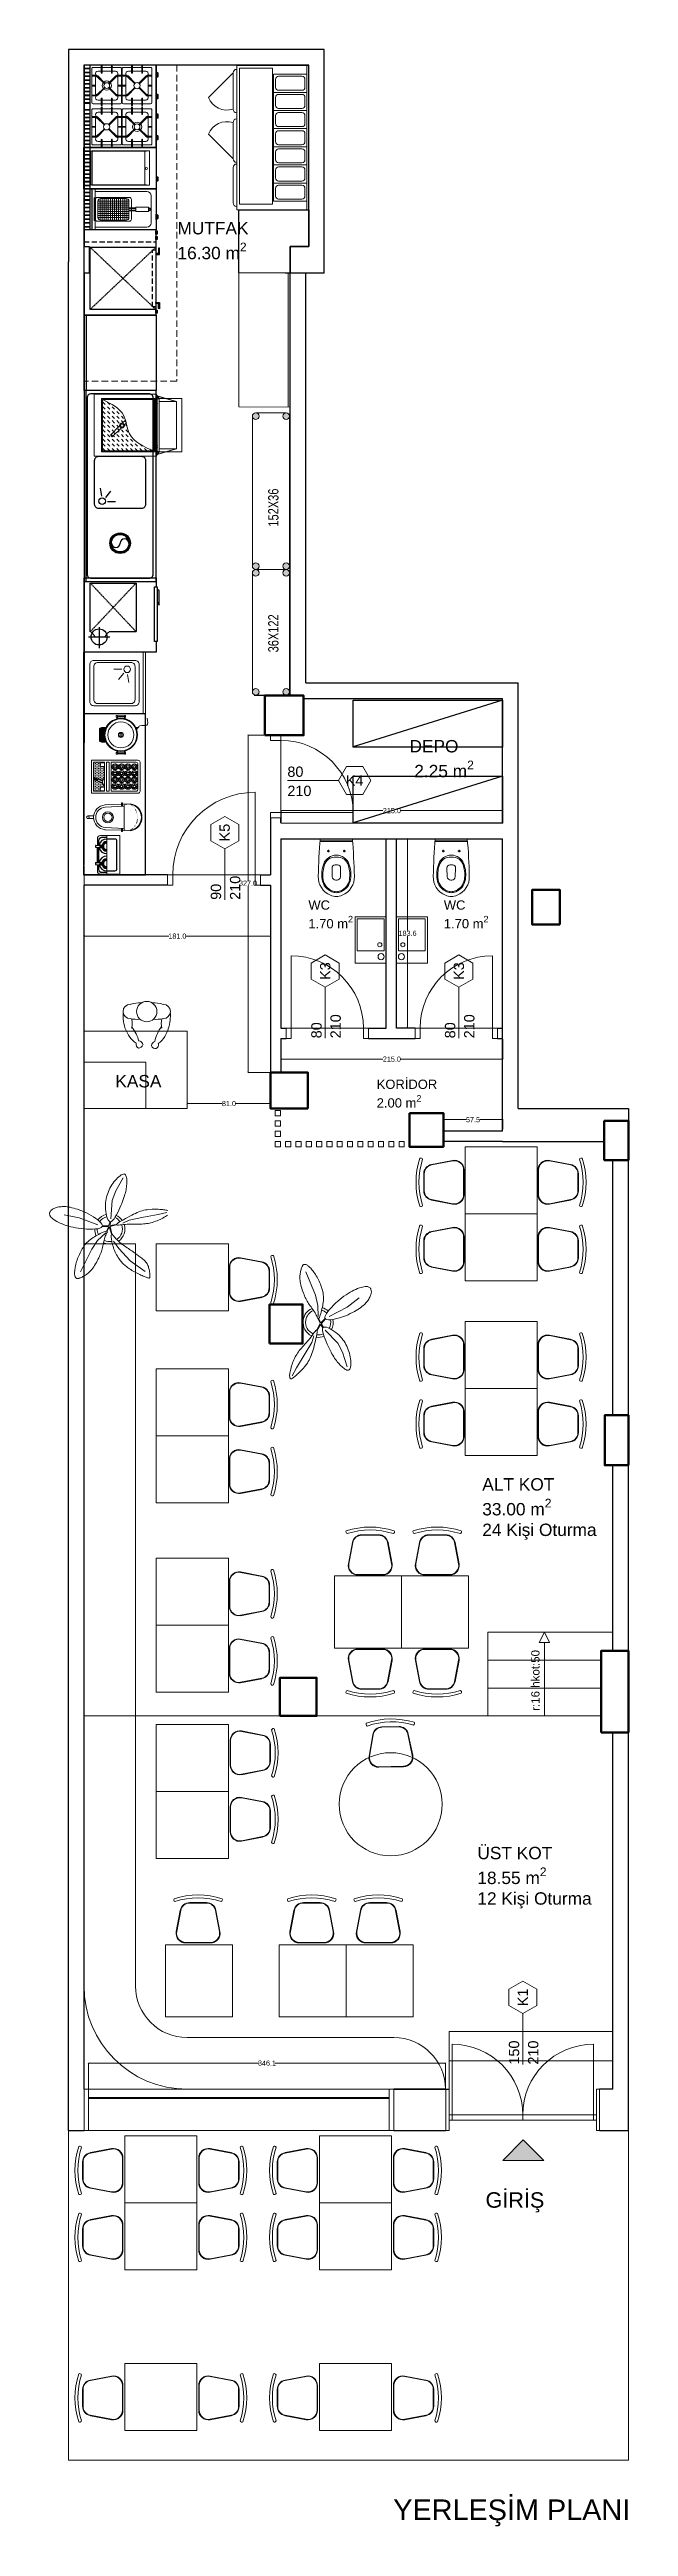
# Model space of a CAD drawing. Header units: centimetres. Extents: x 170981 to 171543, y -60527 to -58125.
import ezdxf
from ezdxf.enums import TextEntityAlignment as Align

# ---------------------------------------------------------------- set-up
doc = ezdxf.new("R2010")
doc.units = ezdxf.units.CM
doc.header["$MEASUREMENT"] = 0
doc.header["$PDSIZE"] = 20
for name, pattern in [('ACAD_ISO07W100', [3, 0, -3]), ('DASHED', [0.75, 0.5, -0.25]), ('HIDDEN', [9.525, 6.35, -3.175]), ('HIDDENX2', [0.75, 0.5, -0.25])]:
    doc.linetypes.add(name, pattern=pattern)
doc.layers.get('0').update_dxf_attribs({"color": 250})
doc.layers.get('Defpoints').update_dxf_attribs({"lineweight": 9})
for name, color, linetype in [('A MUT-TEF', 9, 'Continuous'), ('CIHAZ', 2, 'Continuous'), ('S2000-002 Çizgi', 7, 'Continuous')]:
    doc.layers.add(name, color=color, linetype=linetype)
for name, color, linetype, lineweight in [('Gastrotech Equipment II', 8, 'Continuous', 18), ('GRC-Ekipman', 4, 'Continuous', 25), ('İÖŞ-BİTKİ', 82, 'Continuous', 9), ('İÖŞ-DOĞRAMA', 4, 'Continuous', 18), ('İÖŞ-DUVAR', 5, 'Continuous', 30), ('İÖŞ-GÖRÜNÜŞ 3', 224, 'Continuous', 13), ('İÖŞ-KAPI', 240, 'Continuous', 15), ('İÖŞ-KOLON', 1, 'Continuous', 50), ('İÖŞ-TEFRİŞ ALÇAK', 20, 'Continuous', 9), ('İÖŞ-TEFRİŞ YÜKSEK', 40, 'Continuous', 20), ('İÖŞ-YAZI ÖLÇÜ', 9, 'Continuous', 5)]:
    doc.layers.add(name, color=color, linetype=linetype, lineweight=lineweight)
doc.styles.add('AHAA100', font='arial.ttf', dxfattribs={"height": 20})
doc.styles.get("Standard").update_dxf_attribs({"font": 'arial.ttf'})
doc.styles.add('style1', font='turkce.shx', dxfattribs={"height": 100})
doc.dimstyles.new('ÖYKÜ', dxfattribs={"dimtxt": 5, "dimasz": 1.5, "dimexe": 0.1, "dimexo": 0.675, "dimgap": 0.09, "dimtad": 0, "dimtih": 1, "dimtoh": 1, "dimdec": 1, "dimzin": 0, "dimdsep": 46, "dimtxsty": 'Standard', "dimblk": 'ARCHTICK', "dimcen": 0.09, "dimclrd": 256, "dimclre": 256, "dimclrt": 256, "dimadec": 0, "dimazin": 0, "dimtfac": 1, "dimtdec": 1, "dimtofl": 0, "dimtmove": 0, "dimatfit": 3, "dimldrblk": 'ARCHTICK', "dimfxl": 1, "dimtolj": 1, "dimtzin": 0, "dimlwd": -1, "dimlwe": -1, "dimarcsym": 0})

msp = doc.modelspace()

# ---------------------------------------------------------------- texts
at = {"layer": 'İÖŞ-YAZI ÖLÇÜ', "attachment_point": 1, "style": 'AHAA100'}
for s, width, insert, char_height in [('\\A1;MUTFAK\\P16.30 m{\\H0.7x;\\S2^ ;} ', 155.2922, (171105.28, -58292.05), 12), ('\\A1;DEPO\\P 2.25 m{\\H0.7x;\\S2^ ;}', 131.8686, (171330.28, -58794.41), 12), ('\\A1;WC\\P1.70 m{\\H0.7x;\\S2^ ;}', 73.297, (171232.26, -58949.97), 9), ('\\A1;WC\\P1.70 m{\\H0.7x;\\S2^ ;}', 73.297, (171363.61, -58949.97), 9), ('\\A1;KASA ', 114.1226, (171045.02, -59119.29), 12), ('\\A1;KORİDOR\\P2.00 m{\\H0.7x;\\S2^ ;}', 73.297, (171298.51, -59123.78), 9), ('\\A1;ALT KOT\\P33.00 m{\\H0.7x;\\S2^ ;\\H1.42857x;\\P24 Kişi Oturma}', 131.024, (171400.88, -59510.28), 12), ('\\A1;ÜST KOT\\P18.55 m{\\H0.7x;\\S2^ ;\\H1.42857x;\\P12 Kişi Oturma}', 131.024, (171396.12, -59867.82), 12), ('\\A1;{\\H0.75x;GİRİŞ}', 155.2922, (171404.02, -60202.81), 20), ('\\A1;YERLEŞİM PLANI', 274.6638, (171314.55, -60500.76), 20)]:
    msp.add_mtext_dynamic_manual_height_columns(s, width=width, gutter_width=100, heights=[0], dxfattribs=dict(at, insert=insert, char_height=char_height))
at = {"layer": 'İÖŞ-YAZI ÖLÇÜ', "insert": (171448.38, -59735.93), "char_height": 8, "attachment_point": 1, "rotation": 90, "style": 'AHAA100'}
msp.add_mtext_dynamic_manual_height_columns('r:16 hkot:50', width=171.0229, gutter_width=100, heights=[0], dxfattribs=at)

# ---------------------------------------------------------------- blocks, each defined once
blk = doc.blocks.new('*U110')
blk.add_line((126, 0), (-369, 0))
blk.add_lwpolyline([(361, 136), (440, 0), (361, -136), (204, -136), (126, 0), (204, 136)], close=True)
at = {"style": 'AHAA100'}
for tag, p in [('GENISLIK', (-369, 35)), ('YUKSEKLIK', (-369, -151))]:
    blk.add_attdef(tag, p, '', height=100, dxfattribs=at)
blk.add_attdef('KAPIKODU', text='', height=100, dxfattribs=at).set_placement((283, 0), align=Align.MIDDLE)
blk = doc.blocks.new('m2_pp03p')
blk.add_circle((0, 0), 9.87)
for centre, radius, start, end in [((4.7, 10.1), 26.3, 127.3518, 167.4727), ((-43.5, 36.4), 36.4, 323.035, 348.18), ((-6.8, 32), 4.59, 122.8432, 192.8611), ((-8.6, 31.9), 4.04, 16.0579, 100.2448), ((-9.7, 34), 5.28, 289.8716, 348.3178), ((8.6, 33.5), 5.28, 194.7873, 253.2335), ((7.6, 31.3), 4.04, 82.8603, 167.0472), ((42.8, 37.9), 36.4, 194.9251, 218.2668), ((5.8, 31.4), 4.59, 350.244, 60.262), ((-4.5, 8.8), 26.3, 18.248, 55.7533), ((15.9, 3.7), 38.9, 161.9595, 183.8896), ((-15.9, -0.2), 7.02, 91.4023, 268.5977), ((-8.3, -35.9), 43.4, 87.467, 100.3046), ((-33, 11.6), 18.9, 345.9235, 14.0765), ((8.3, -35.9), 43.4, 79.6954, 92.533), ((33, 11.6), 18.9, 165.9235, 194.0765), ((15.9, -0.2), 7.02, 271.4023, 88.5977), ((-15.9, 3.7), 38.9, 356.1104, 21.2634), ((-7.7, 15.5), 24, 249.9668, 276.118), ((7.7, 15.5), 24, 263.882, 290.0332)]:
    blk.add_arc(centre, radius, start, end)
blk = doc.blocks.new('A$C389A5BB7')
at = {"color": 251, "linetype": 'Continuous'}
for p, q in [((49.6, 73.5), (73.5, 97.4)), ((132.8, 73.5), (108.9, 97.4)), ((6.8, 73.5), (41, 73.5)), ((84.8, 73.5), (49.6, 73.5)), ((97.6, 73.5), (132.8, 73.5))]:
    blk.add_line(p, q, dxfattribs=at)
at = {"color": 4, "linetype": 'Continuous'}
for p, q in [((0, 70), (0, 0)), ((140, 70), (0, 70)), ((140, 0), (140, 70)), ((0, 2), (140, 2)), ((0, 0), (140, 0))]:
    blk.add_line(p, q, dxfattribs=at)
at = {"color": 251}
for p, q in [((5.5, 35.1), (5.5, 67.3)), ((5.5, 67.3), (137.5, 67.3)), ((137.5, 67.3), (137.5, 35.1)), ((5.5, 35.1), (137.5, 35.1))]:
    blk.add_line(p, q, dxfattribs=at)
at = {"color": 253}
for points in [[(8.4, 34.3), (8.4, 1.8), (26, 1.8), (26, 34.3)], [(26, 34.3), (26, 1.8), (43.6, 1.8), (43.6, 34.3)], [(43.6, 34.3), (43.6, 1.8), (61.2, 1.8), (61.2, 34.3)], [(61.2, 34.3), (61.2, 1.8), (78.8, 1.8), (78.8, 34.3)], [(78.8, 34.3), (78.8, 1.8), (96.4, 1.8), (96.4, 34.3)], [(96.4, 34.3), (96.4, 1.8), (114, 1.8), (114, 34.3)], [(114, 34.3), (114, 1.8), (131.6, 1.8), (131.6, 34.3)]]:
    blk.add_lwpolyline(points, close=True, dxfattribs=at)
for points in [[(10.4, 29.3), (10.4, 6.8, 0.414214), (13.4, 3.8), (21, 3.8, 0.414214), (24, 6.8), (24, 29.3, 0.414214), (21, 32.3), (13.4, 32.3, 0.414214)], [(28, 29.3), (28, 6.8, 0.414214), (31, 3.8), (38.6, 3.8, 0.414214), (41.6, 6.8), (41.6, 29.3, 0.414214), (38.6, 32.3), (31, 32.3, 0.414214)], [(45.6, 29.3), (45.6, 6.8, 0.414214), (48.6, 3.8), (56.2, 3.8, 0.414214), (59.2, 6.8), (59.2, 29.3, 0.414214), (56.2, 32.3), (48.6, 32.3, 0.414214)], [(63.2, 29.3), (63.2, 6.8, 0.414214), (66.2, 3.8), (73.8, 3.8, 0.414214), (76.8, 6.8), (76.8, 29.3, 0.414214), (73.8, 32.3), (66.2, 32.3, 0.414214)], [(80.8, 29.3), (80.8, 6.8, 0.414214), (83.8, 3.8), (91.4, 3.8, 0.414214), (94.4, 6.8), (94.4, 29.3, 0.414214), (91.4, 32.3), (83.8, 32.3, 0.414214)], [(98.4, 29.3), (98.4, 6.8, 0.414214), (101.4, 3.8), (109, 3.8, 0.414214), (112, 6.8), (112, 29.3, 0.414214), (109, 32.3), (101.4, 32.3, 0.414214)], [(116, 29.3), (116, 6.8, 0.414214), (119, 3.8), (126.6, 3.8, 0.414214), (129.6, 6.8), (129.6, 29.3, 0.414214), (126.6, 32.3), (119, 32.3, 0.414214)]]:
    blk.add_lwpolyline(points, format="xyb", close=True, dxfattribs=at)
at = {"color": 251, "linetype": 'Continuous'}
for centre, radius, start, end in [((66.1, 79.3), 19.5, 342.6572, 67.965), ((116.3, 79.3), 19.5, 112.035, 197.3428), ((6.8, 70), 3.5, 90, 180), ((41, 70), 3.5, 0, 90), ((49.6, 70), 3.5, 90, 180), ((84.8, 70), 3.5, 0, 90), ((97.6, 70), 3.5, 90, 180), ((132.8, 70), 3.5, 0, 90)]:
    blk.add_arc(centre, radius, start, end, dxfattribs=at)
blk = doc.blocks.new('G 4LÜ OCAK 7')
for p, q in [((0, -70), (0, 0)), ((0, -70), (0, 0)), ((0, 0), (80, 0)), ((0, 0), (80, 0)), ((80, 0), (80, -70)), ((80, 0), (80, -70)), ((0, -6), (80, -6)), ((0, -6), (80, -6)), ((0, -70), (40, -70)), ((0, -70), (40, -70)), ((80, -70), (0, -70)), ((80, -70), (0, -70)), ((32, -70), (80, -70))]:
    blk.add_line(p, q)
at = {"color": 251, "lineweight": 9}
for p, q in [((1, -16.7), (1.9, -16.7)), ((1, -17.5), (1.9, -17.5)), ((2, -16.7), (6.2, -16.7)), ((2, -17.5), (6.2, -17.5)), ((2.4, -8.8), (2.4, -16.2)), ((2.4, -18), (2.4, -26)), ((2.8, -5.4), (2.8, -1.1)), ((3.5, -5.4), (3.5, -1.1)), ((3.6, -7.6), (20, -7.6)), ((5.9, -13.6), (5.9, -16.2)), ((5.9, -18), (5.9, -26)), ((7.6, -16.7), (6.4, -16.7)), ((7.6, -17.5), (6.4, -17.5)), ((6.5, -5.4), (6.5, -1.1)), ((7.2, -5.4), (7.2, -1.1)), ((7.2, -5.4), (7.2, -1.1)), ((10, -8), (10, -11.6)), ((10.2, -5.4), (10.2, -1.1)), ((10.6, -13.3), (17.4, -19.9)), ((10.8, -8), (10.9, -11.5)), ((10.9, -5.4), (10.9, -1.1)), ((10.9, -5.4), (10.9, -1.1)), ((11.2, -12.5), (17.9, -19.4)), ((12.3, -11.1), (27.7, -11.1)), ((13.9, -5.4), (13.9, -1.1)), ((14.6, -5.4), (14.6, -1.1)), ((14.6, -5.4), (14.6, -1.1)), ((17.6, -5.4), (17.6, -1.1)), ((18.3, -5.4), (18.3, -1.1)), ((18.3, -5.4), (18.3, -1.1)), ((19.6, -8), (19.6, -11.1)), ((36.4, -7.6), (20, -7.6)), ((20.4, -8), (20.4, -11.1)), ((21.3, -5.4), (21.3, -1.1)), ((22, -5.4), (22, -1.1)), ((22, -5.4), (22, -1.1)), ((28.8, -12.5), (22.1, -19.4)), ((29.4, -13.3), (22.6, -19.9)), ((25, -5.4), (25, -1.1)), ((25.7, -5.4), (25.7, -1.1)), ((25.7, -5.4), (25.7, -1.1)), ((28.7, -5.4), (28.7, -1.1)), ((29.2, -8), (29.1, -11.5)), ((29.4, -5.4), (29.4, -1.1)), ((29.4, -5.4), (29.4, -1.1)), ((30, -8), (30, -11.6)), ((32.4, -5.4), (32.4, -1.1)), ((32.4, -16.7), (33.6, -16.7)), ((32.4, -17.5), (33.6, -17.5)), ((33.1, -5.4), (33.1, -1.1)), ((33.1, -5.4), (33.1, -1.1)), ((38, -16.7), (33.8, -16.7)), ((38, -17.5), (33.8, -17.5)), ((34.1, -13.6), (34.1, -16.2)), ((34.1, -18), (34.1, -26)), ((36.1, -5.4), (36.1, -1.1)), ((36.8, -5.4), (36.8, -1.1)), ((36.8, -5.4), (36.8, -1.1)), ((37.6, -8.8), (37.6, -16.2)), ((37.6, -18), (37.6, -26)), ((39, -16.7), (38.1, -16.7)), ((39, -17.5), (38.1, -17.5)), ((41, -16.7), (41.9, -16.7)), ((41, -17.5), (41.9, -17.5)), ((42, -16.7), (46.2, -16.7)), ((42, -17.5), (46.2, -17.5)), ((42.4, -8.8), (42.4, -16.2)), ((42.4, -18), (42.4, -26)), ((42.8, -5.4), (42.8, -1.1)), ((43.5, -5.4), (43.5, -1.1)), ((43.6, -7.6), (60, -7.6)), ((45.9, -13.6), (45.9, -16.2)), ((45.9, -18), (45.9, -26)), ((47.6, -16.7), (46.4, -16.7)), ((47.6, -17.5), (46.4, -17.5)), ((46.5, -5.4), (46.5, -1.1)), ((47.2, -5.4), (47.2, -1.1)), ((47.2, -5.4), (47.2, -1.1)), ((50, -8), (50, -11.6)), ((50.2, -5.4), (50.2, -1.1)), ((50.6, -13.3), (57.4, -19.9)), ((50.8, -8), (50.9, -11.5)), ((50.9, -5.4), (50.9, -1.1)), ((50.9, -5.4), (50.9, -1.1)), ((51.2, -12.5), (57.9, -19.4)), ((52.3, -11.1), (67.7, -11.1)), ((53.9, -5.4), (53.9, -1.1)), ((54.6, -5.4), (54.6, -1.1)), ((54.6, -5.4), (54.6, -1.1)), ((57.6, -5.4), (57.6, -1.1)), ((58.3, -5.4), (58.3, -1.1)), ((58.3, -5.4), (58.3, -1.1)), ((59.6, -8), (59.6, -11.1)), ((76.4, -7.6), (60, -7.6)), ((60.4, -8), (60.4, -11.1)), ((61.3, -5.4), (61.3, -1.1)), ((62, -5.4), (62, -1.1)), ((62, -5.4), (62, -1.1)), ((68.8, -12.5), (62.1, -19.4)), ((69.4, -13.3), (62.6, -19.9)), ((65, -5.4), (65, -1.1)), ((65.7, -5.4), (65.7, -1.1)), ((65.7, -5.4), (65.7, -1.1)), ((68.7, -5.4), (68.7, -1.1)), ((69.2, -8), (69.1, -11.5)), ((69.4, -5.4), (69.4, -1.1)), ((69.4, -5.4), (69.4, -1.1)), ((70, -8), (70, -11.6)), ((72.4, -5.4), (72.4, -1.1)), ((72.4, -16.7), (73.6, -16.7)), ((72.4, -17.5), (73.6, -17.5)), ((73.1, -5.4), (73.1, -1.1)), ((73.1, -5.4), (73.1, -1.1)), ((78, -16.7), (73.8, -16.7)), ((78, -17.5), (73.8, -17.5)), ((74.1, -13.6), (74.1, -16.2)), ((74.1, -18), (74.1, -26)), ((76.1, -5.4), (76.1, -1.1)), ((76.8, -5.4), (76.8, -1.1)), ((76.8, -5.4), (76.8, -1.1)), ((77.6, -8.8), (77.6, -16.2)), ((77.6, -18), (77.6, -26)), ((79, -16.7), (78.1, -16.7)), ((79, -17.5), (78.1, -17.5)), ((1, -26.5), (1.9, -26.5)), ((1, -27.3), (1.9, -27.3)), ((1, -46.1), (1.9, -46.1)), ((1, -46.9), (1.9, -46.9)), ((2, -26.5), (6.2, -26.5)), ((2, -27.3), (6.2, -27.3)), ((2, -46.1), (6.2, -46.1)), ((2, -46.9), (6.2, -46.9)), ((2.4, -27.8), (2.4, -35.2)), ((2.4, -38.2), (2.4, -45.6)), ((2.4, -47.4), (2.4, -55.4)), ((3.6, -36.4), (20, -36.4)), ((3.6, -37), (20, -37)), ((5.9, -27.8), (5.9, -30.4)), ((5.9, -43), (5.9, -45.6)), ((5.9, -47.4), (5.9, -55.4)), ((7.6, -26.5), (6.4, -26.5)), ((7.6, -27.3), (6.4, -27.3)), ((7.6, -46.1), (6.4, -46.1)), ((7.6, -46.9), (6.4, -46.9)), ((10, -36), (10, -32.4)), ((10, -37.4), (10, -41)), ((10.6, -30.7), (17.4, -24.1)), ((10.6, -42.7), (17.4, -49.3)), ((10.8, -36), (10.9, -32.5)), ((10.8, -37.4), (10.9, -40.9)), ((17.9, -24.6), (11.2, -31.5)), ((11.2, -41.9), (17.9, -48.8)), ((12.3, -32.9), (27.7, -32.9)), ((12.3, -40.5), (27.7, -40.5)), ((19.6, -36), (19.6, -32.9)), ((19.6, -37.4), (19.6, -40.5)), ((36.4, -36.4), (20, -36.4)), ((36.4, -37), (20, -37)), ((20.4, -36), (20.4, -32.9)), ((20.4, -37.4), (20.4, -40.5)), ((22.1, -24.6), (28.8, -31.5)), ((28.8, -41.9), (22.1, -48.8)), ((29.4, -30.7), (22.6, -24.1)), ((29.4, -42.7), (22.6, -49.3)), ((29.2, -36), (29.1, -32.5)), ((29.2, -37.4), (29.1, -40.9)), ((30, -36), (30, -32.4)), ((30, -37.4), (30, -41)), ((32.4, -26.5), (33.6, -26.5)), ((32.4, -27.3), (33.6, -27.3)), ((32.4, -46.1), (33.6, -46.1)), ((32.4, -46.9), (33.6, -46.9)), ((38, -26.5), (33.8, -26.5)), ((38, -27.3), (33.8, -27.3)), ((38, -46.1), (33.8, -46.1)), ((38, -46.9), (33.8, -46.9)), ((34.1, -27.8), (34.1, -30.4)), ((34.1, -43), (34.1, -45.6)), ((34.1, -47.4), (34.1, -55.4)), ((37.6, -27.8), (37.6, -35.2)), ((37.6, -38.2), (37.6, -45.6)), ((37.6, -47.4), (37.6, -55.4)), ((39, -26.5), (38.1, -26.5)), ((39, -27.3), (38.1, -27.3)), ((39, -46.1), (38.1, -46.1)), ((39, -46.9), (38.1, -46.9)), ((41, -26.5), (41.9, -26.5)), ((41, -27.3), (41.9, -27.3)), ((41, -46.1), (41.9, -46.1)), ((41, -46.9), (41.9, -46.9)), ((42, -26.5), (46.2, -26.5)), ((42, -27.3), (46.2, -27.3)), ((42, -46.1), (46.2, -46.1)), ((42, -46.9), (46.2, -46.9)), ((42.4, -27.8), (42.4, -35.2)), ((42.4, -38.2), (42.4, -45.6)), ((42.4, -47.4), (42.4, -55.4)), ((43.6, -36.4), (60, -36.4)), ((43.6, -37), (60, -37)), ((45.9, -27.8), (45.9, -30.4)), ((45.9, -43), (45.9, -45.6)), ((45.9, -47.4), (45.9, -55.4)), ((47.6, -26.5), (46.4, -26.5)), ((47.6, -27.3), (46.4, -27.3)), ((47.6, -46.1), (46.4, -46.1)), ((47.6, -46.9), (46.4, -46.9)), ((50, -36), (50, -32.4)), ((50, -37.4), (50, -41)), ((50.6, -30.7), (57.4, -24.1)), ((50.6, -42.7), (57.4, -49.3)), ((50.8, -36), (50.9, -32.5)), ((50.8, -37.4), (50.9, -40.9)), ((57.9, -24.6), (51.2, -31.5)), ((51.2, -41.9), (57.9, -48.8)), ((52.3, -32.9), (67.7, -32.9)), ((52.3, -40.5), (67.7, -40.5)), ((59.6, -36), (59.6, -32.9)), ((59.6, -37.4), (59.6, -40.5)), ((76.4, -36.4), (60, -36.4)), ((76.4, -37), (60, -37)), ((60.4, -36), (60.4, -32.9)), ((60.4, -37.4), (60.4, -40.5)), ((62.1, -24.6), (68.8, -31.5)), ((68.8, -41.9), (62.1, -48.8)), ((69.4, -30.7), (62.6, -24.1)), ((69.4, -42.7), (62.6, -49.3)), ((69.2, -36), (69.1, -32.5)), ((69.2, -37.4), (69.1, -40.9)), ((70, -36), (70, -32.4)), ((70, -37.4), (70, -41)), ((72.4, -26.5), (73.6, -26.5)), ((72.4, -27.3), (73.6, -27.3)), ((72.4, -46.1), (73.6, -46.1)), ((72.4, -46.9), (73.6, -46.9)), ((78, -26.5), (73.8, -26.5)), ((78, -27.3), (73.8, -27.3)), ((78, -46.1), (73.8, -46.1)), ((78, -46.9), (73.8, -46.9)), ((74.1, -27.8), (74.1, -30.4)), ((74.1, -43), (74.1, -45.6)), ((74.1, -47.4), (74.1, -55.4)), ((77.6, -27.8), (77.6, -35.2)), ((77.6, -38.2), (77.6, -45.6)), ((77.6, -47.4), (77.6, -55.4)), ((79, -26.5), (78.1, -26.5)), ((79, -27.3), (78.1, -27.3)), ((79, -46.1), (78.1, -46.1)), ((79, -46.9), (78.1, -46.9)), ((1, -55.9), (1.9, -55.9)), ((1, -56.7), (1.9, -56.7)), ((2, -55.9), (6.2, -55.9)), ((2, -56.7), (6.2, -56.7)), ((2.4, -57.2), (2.4, -64.6)), ((3.6, -65.8), (20, -65.8)), ((5.9, -57.2), (5.9, -59.8)), ((7.6, -55.9), (6.4, -55.9)), ((7.6, -56.7), (6.4, -56.7)), ((10, -65.4), (10, -61.8)), ((10.6, -60.1), (17.4, -53.5)), ((10.8, -65.4), (10.9, -61.9)), ((17.9, -54), (11.2, -60.9)), ((12.3, -62.3), (27.7, -62.3)), ((19.6, -65.4), (19.6, -62.3)), ((36.4, -65.8), (20, -65.8)), ((20.4, -65.4), (20.4, -62.3)), ((22.1, -54), (28.8, -60.9)), ((29.4, -60.1), (22.6, -53.5)), ((29.2, -65.4), (29.1, -61.9)), ((30, -65.4), (30, -61.8)), ((32.4, -55.9), (33.6, -55.9)), ((32.4, -56.7), (33.6, -56.7)), ((38, -55.9), (33.8, -55.9)), ((38, -56.7), (33.8, -56.7)), ((34.1, -57.2), (34.1, -59.8)), ((37.6, -57.2), (37.6, -64.6)), ((39, -55.9), (38.1, -55.9)), ((39, -56.7), (38.1, -56.7)), ((41, -55.9), (41.9, -55.9)), ((41, -56.7), (41.9, -56.7)), ((42, -55.9), (46.2, -55.9)), ((42, -56.7), (46.2, -56.7)), ((42.4, -57.2), (42.4, -64.6)), ((43.6, -65.8), (60, -65.8)), ((45.9, -57.2), (45.9, -59.8)), ((47.6, -55.9), (46.4, -55.9)), ((47.6, -56.7), (46.4, -56.7)), ((50, -65.4), (50, -61.8)), ((50.6, -60.1), (57.4, -53.5)), ((50.8, -65.4), (50.9, -61.9)), ((57.9, -54), (51.2, -60.9)), ((52.3, -62.3), (67.7, -62.3)), ((59.6, -65.4), (59.6, -62.3)), ((76.4, -65.8), (60, -65.8)), ((60.4, -65.4), (60.4, -62.3)), ((62.1, -54), (68.8, -60.9)), ((69.4, -60.1), (62.6, -53.5)), ((69.2, -65.4), (69.1, -61.9)), ((70, -65.4), (70, -61.8)), ((72.4, -55.9), (73.6, -55.9)), ((72.4, -56.7), (73.6, -56.7)), ((78, -55.9), (73.8, -55.9)), ((78, -56.7), (73.8, -56.7)), ((74.1, -57.2), (74.1, -59.8)), ((77.6, -57.2), (77.6, -64.6)), ((79, -55.9), (78.1, -55.9)), ((79, -56.7), (78.1, -56.7))]:
    blk.add_line(p, q, dxfattribs=at)
for centre, radius in [((20, -22), 3.05), ((60, -22), 2.8), ((20, -51.4), 2.8), ((60, -51.4), 3.05)]:
    blk.add_circle(centre, radius, dxfattribs=at)
for centre, radius, start, end in [((1, -17.1), 0.374, 88.6721, 271.3397), ((1.9, -16.2), 0.5, 270.8001, 0), ((1.9, -18), 0.5, 0, 89.1978), ((3.6, -8.8), 1.2, 90, 180.1938), ((3.1, -1.1), 0.325, 90, 180), ((3.1, -5.4), 0.325, 180, 270), ((3.1, -1.1), 0.325, 0, 90), ((3.1, -5.4), 0.325, 270, 0), ((8.4, -13.6), 2.5, 67.8154, 180.2712), ((6.4, -16.2), 0.5, 180, 268.9511), ((6.4, -18), 0.5, 91.0489, 180), ((6.8, -1.1), 0.325, 90, 180), ((6.8, -5.4), 0.325, 180, 270), ((6.8, -1.1), 0.325, 0, 90), ((6.8, -5.4), 0.325, 270, 0), ((7.6, -17.1), 0.374, 270, 90), ((9, -12.2), 1, 6.3162, 67.8154), ((10.4, -8), 0.374, 0, 180), ((12, -11.9), 2, 172.829, 226.1229), ((10.5, -1.1), 0.325, 90, 180), ((10.5, -5.4), 0.325, 180, 270), ((10.5, -1.1), 0.325, 0, 90), ((10.5, -5.4), 0.325, 270, 0), ((12.3, -11.5), 1.4, 180.9787, 223.9224), ((12.3, -12.1), 1, 90, 223.9224), ((14.2, -1.1), 0.325, 90, 180), ((14.2, -5.4), 0.325, 180, 270), ((14.2, -1.1), 0.325, 0, 90), ((14.2, -5.4), 0.325, 270, 0), ((17.6, -19.6), 0.374, 225.9997, 44.0003), ((17.6, -24.4), 0.374, 315.9997, 134.0003), ((17.9, -1.1), 0.325, 90, 180), ((17.9, -5.4), 0.325, 180, 270), ((17.9, -1.1), 0.325, 0, 90), ((17.9, -5.4), 0.325, 270, 0), ((20, -8), 0.374, 0, 180), ((21.6, -1.1), 0.325, 90, 180), ((21.6, -5.4), 0.325, 180, 270), ((21.6, -1.1), 0.325, 0, 90), ((21.6, -5.4), 0.325, 270, 0), ((22.4, -19.6), 0.374, 135.9997, 314.0003), ((22.4, -24.4), 0.374, 45.9997, 224.0003), ((25.3, -1.1), 0.325, 90, 180), ((25.3, -5.4), 0.325, 180, 270), ((25.3, -1.1), 0.325, 0, 90), ((25.3, -5.4), 0.325, 270, 0), ((27.7, -12.1), 1, 316.0776, 90), ((29, -1.1), 0.325, 90, 180), ((29, -5.4), 0.325, 180, 270), ((27.7, -11.5), 1.4, 316.0776, 359.0213), ((29, -1.1), 0.325, 0, 90), ((29, -5.4), 0.325, 270, 0), ((29.6, -8), 0.374, 0, 180), ((28, -11.9), 2, 313.8771, 7.1708), ((31, -12.2), 1, 112.1832, 173.6848), ((31.6, -13.6), 2.5, 0, 112.1832), ((32.4, -17.1), 0.374, 90, 270), ((32.7, -1.1), 0.325, 90, 180), ((32.7, -5.4), 0.325, 180, 270), ((32.7, -1.1), 0.325, 0, 90), ((32.7, -5.4), 0.325, 270, 0), ((33.6, -16.2), 0.5, 271.0489, 0), ((33.6, -18), 0.5, 0, 88.9511), ((36.4, -1.1), 0.325, 90, 180), ((36.4, -5.4), 0.325, 180, 270), ((36.4, -1.1), 0.325, 0, 90), ((36.4, -5.4), 0.325, 270, 0), ((36.4, -8.8), 1.2, 359.8062, 90), ((38.1, -16.2), 0.5, 180, 269.1142), ((38.1, -18), 0.5, 90.7854, 180), ((39, -17.1), 0.374, 269.7967, 90), ((41, -17.1), 0.374, 88.6721, 271.3397), ((41.9, -16.2), 0.5, 270.8001, 0), ((41.9, -18), 0.5, 0, 89.1978), ((43.6, -8.8), 1.2, 90, 180.1938), ((43.1, -1.1), 0.325, 90, 180), ((43.1, -5.4), 0.325, 180, 270), ((43.1, -1.1), 0.325, 0, 90), ((43.1, -5.4), 0.325, 270, 0), ((48.4, -13.6), 2.5, 67.8154, 180.2712), ((46.4, -16.2), 0.5, 180, 268.9511), ((46.4, -18), 0.5, 91.0489, 180), ((46.8, -1.1), 0.325, 90, 180), ((46.8, -5.4), 0.325, 180, 270), ((46.8, -1.1), 0.325, 0, 90), ((46.8, -5.4), 0.325, 270, 0), ((47.6, -17.1), 0.374, 270, 90), ((49, -12.2), 1, 6.3162, 67.8154), ((50.4, -8), 0.374, 0, 180), ((52, -11.9), 2, 172.829, 226.1229), ((50.5, -1.1), 0.325, 90, 180), ((50.5, -5.4), 0.325, 180, 270), ((50.5, -1.1), 0.325, 0, 90), ((50.5, -5.4), 0.325, 270, 0), ((52.3, -11.5), 1.4, 180.9787, 223.9224), ((52.3, -12.1), 1, 90, 223.9224), ((54.2, -1.1), 0.325, 90, 180), ((54.2, -5.4), 0.325, 180, 270), ((54.2, -1.1), 0.325, 0, 90), ((54.2, -5.4), 0.325, 270, 0), ((60, -22), 4.5, 140.0116, 219.9883), ((60, -22), 4.5, 50.0118, 129.9882), ((57.6, -19.6), 0.374, 225.9997, 44.0003), ((57.6, -24.4), 0.374, 315.9997, 134.0003), ((57.9, -1.1), 0.325, 90, 180), ((57.9, -5.4), 0.325, 180, 270), ((57.9, -1.1), 0.325, 0, 90), ((57.9, -5.4), 0.325, 270, 0), ((60, -8), 0.374, 0, 180), ((61.6, -1.1), 0.325, 90, 180), ((61.6, -5.4), 0.325, 180, 270), ((61.6, -1.1), 0.325, 0, 90), ((61.6, -5.4), 0.325, 270, 0), ((62.4, -19.6), 0.374, 135.9997, 314.0003), ((62.4, -24.4), 0.374, 45.9997, 224.0003), ((60, -22), 4.5, 320.0116, 39.9884), ((65.3, -1.1), 0.325, 90, 180), ((65.3, -5.4), 0.325, 180, 270), ((65.3, -1.1), 0.325, 0, 90), ((65.3, -5.4), 0.325, 270, 0), ((67.7, -12.1), 1, 316.0776, 90), ((69, -1.1), 0.325, 90, 180), ((69, -5.4), 0.325, 180, 270), ((67.7, -11.5), 1.4, 316.0776, 359.0213), ((69, -1.1), 0.325, 0, 90), ((69, -5.4), 0.325, 270, 0), ((69.6, -8), 0.374, 0, 180), ((68, -11.9), 2, 313.8771, 7.1708), ((71, -12.2), 1, 112.1832, 173.6848), ((71.6, -13.6), 2.5, 0, 112.1832), ((72.4, -17.1), 0.374, 90, 270), ((72.7, -1.1), 0.325, 90, 180), ((72.7, -5.4), 0.325, 180, 270), ((72.7, -1.1), 0.325, 0, 90), ((72.7, -5.4), 0.325, 270, 0), ((73.6, -16.2), 0.5, 271.0489, 0), ((73.6, -18), 0.5, 0, 88.9511), ((76.4, -1.1), 0.325, 90, 180), ((76.4, -5.4), 0.325, 180, 270), ((76.4, -1.1), 0.325, 0, 90), ((76.4, -5.4), 0.325, 270, 0), ((76.4, -8.8), 1.2, 359.8062, 90), ((78.1, -16.2), 0.5, 180, 269.1142), ((78.1, -18), 0.5, 90.7854, 180), ((79, -17.1), 0.374, 269.7967, 90), ((1, -26.9), 0.374, 88.6721, 271.3292), ((1, -46.5), 0.374, 88.6721, 271.3397), ((1.9, -26), 0.5, 270.8001, 0), ((1.9, -27.8), 0.5, 0, 89.1978), ((1.9, -45.6), 0.5, 270.8001, 0), ((1.9, -47.4), 0.5, 0, 89.1978), ((3.6, -35.2), 1.2, 179.8062, 270), ((3.6, -38.2), 1.2, 90, 180.1938), ((6.4, -26), 0.5, 180, 268.9511), ((6.4, -27.8), 0.5, 91.0489, 180), ((8.4, -30.4), 2.5, 180, 292.1833), ((8.4, -43), 2.5, 67.8154, 180.2712), ((6.4, -45.6), 0.5, 180, 268.9511), ((6.4, -47.4), 0.5, 91.0489, 180), ((7.6, -26.9), 0.374, 270, 90), ((7.6, -46.5), 0.374, 270, 90), ((9, -31.8), 1, 292.1833, 353.6843), ((9, -41.6), 1, 6.3162, 67.8154), ((12, -32.1), 2, 134.0742, 187.171), ((10.4, -36), 0.374, 180, 0), ((10.4, -37.4), 0.374, 0, 180), ((12, -41.3), 2, 172.829, 226.1229), ((12.3, -32.5), 1.4, 136.0774, 179.0213), ((12.3, -40.9), 1.4, 180.9787, 223.9224), ((12.3, -31.9), 1, 136.0774, 270), ((12.3, -41.5), 1, 90, 223.9224), ((20, -51.4), 4.5, 50.0118, 129.9882), ((20, -36), 0.374, 180, 0), ((20, -37.4), 0.374, 0, 180), ((27.7, -31.9), 1, 270, 43.9226), ((27.7, -41.5), 1, 316.0776, 90), ((27.7, -32.5), 1.4, 0.9787, 43.9226), ((27.7, -40.9), 1.4, 316.0776, 359.0213), ((29.6, -36), 0.374, 180, 0), ((29.6, -37.4), 0.374, 0, 180), ((28, -32.1), 2, 352.8292, 45.9258), ((28, -41.3), 2, 313.8771, 7.1708), ((31, -31.8), 1, 186.316, 247.8166), ((31, -41.6), 1, 112.1832, 173.6848), ((31.6, -30.4), 2.5, 247.8166, 0), ((31.6, -43), 2.5, 0, 112.1832), ((32.4, -26.9), 0.374, 90, 270), ((32.4, -46.5), 0.374, 90, 270), ((33.6, -26), 0.5, 271.0489, 0), ((33.6, -27.8), 0.5, 0, 88.9511), ((33.6, -45.6), 0.5, 271.0489, 0), ((33.6, -47.4), 0.5, 0, 88.9511), ((36.4, -35.2), 1.2, 270, 0.1938), ((36.4, -38.2), 1.2, 359.8062, 90), ((38.1, -26), 0.5, 180, 269.1999), ((38.1, -27.8), 0.5, 90.8022, 180), ((38.1, -45.6), 0.5, 180, 269.1142), ((38.1, -47.4), 0.5, 90.7854, 180), ((39, -26.9), 0.374, 270, 90), ((39, -46.5), 0.374, 269.7967, 90), ((41, -26.9), 0.374, 88.6721, 271.3292), ((41, -46.5), 0.374, 88.6721, 271.3397), ((41.9, -26), 0.5, 270.8001, 0), ((41.9, -27.8), 0.5, 0, 89.1978), ((41.9, -45.6), 0.5, 270.8001, 0), ((41.9, -47.4), 0.5, 0, 89.1978), ((43.6, -35.2), 1.2, 179.8062, 270), ((43.6, -38.2), 1.2, 90, 180.1938), ((46.4, -26), 0.5, 180, 268.9511), ((46.4, -27.8), 0.5, 91.0489, 180), ((48.4, -30.4), 2.5, 180, 292.1833), ((48.4, -43), 2.5, 67.8154, 180.2712), ((46.4, -45.6), 0.5, 180, 268.9511), ((46.4, -47.4), 0.5, 91.0489, 180), ((47.6, -26.9), 0.374, 270, 90), ((47.6, -46.5), 0.374, 270, 90), ((49, -31.8), 1, 292.1833, 353.6843), ((49, -41.6), 1, 6.3162, 67.8154), ((52, -32.1), 2, 134.0742, 187.171), ((50.4, -36), 0.374, 180, 0), ((50.4, -37.4), 0.374, 0, 180), ((52, -41.3), 2, 172.829, 226.1229), ((52.3, -32.5), 1.4, 136.0774, 179.0213), ((52.3, -40.9), 1.4, 180.9787, 223.9224), ((52.3, -31.9), 1, 136.0774, 270), ((52.3, -41.5), 1, 90, 223.9224), ((60, -22), 4.5, 230.0118, 309.9883), ((60, -36), 0.374, 180, 0), ((60, -37.4), 0.374, 0, 180), ((67.7, -31.9), 1, 270, 43.9226), ((67.7, -41.5), 1, 316.0776, 90), ((67.7, -32.5), 1.4, 0.9787, 43.9226), ((67.7, -40.9), 1.4, 316.0776, 359.0213), ((69.6, -36), 0.374, 180, 0), ((69.6, -37.4), 0.374, 0, 180), ((68, -32.1), 2, 352.8292, 45.9258), ((68, -41.3), 2, 313.8771, 7.1708), ((71, -31.8), 1, 186.316, 247.8166), ((71, -41.6), 1, 112.1832, 173.6848), ((71.6, -30.4), 2.5, 247.8166, 0), ((71.6, -43), 2.5, 0, 112.1832), ((72.4, -26.9), 0.374, 90, 270), ((72.4, -46.5), 0.374, 90, 270), ((73.6, -26), 0.5, 271.0489, 0), ((73.6, -27.8), 0.5, 0, 88.9511), ((73.6, -45.6), 0.5, 271.0489, 0), ((73.6, -47.4), 0.5, 0, 88.9511), ((76.4, -35.2), 1.2, 270, 0.1938), ((76.4, -38.2), 1.2, 359.8062, 90), ((78.1, -26), 0.5, 180, 269.1999), ((78.1, -27.8), 0.5, 90.8022, 180), ((78.1, -45.6), 0.5, 180, 269.1142), ((78.1, -47.4), 0.5, 90.7854, 180), ((79, -26.9), 0.374, 270, 90), ((79, -46.5), 0.374, 269.7967, 90), ((1, -56.3), 0.374, 88.6721, 271.3292), ((1.9, -55.4), 0.5, 270.8001, 0), ((1.9, -57.2), 0.5, 0, 89.1978), ((3.6, -64.6), 1.2, 179.8062, 270), ((6.4, -55.4), 0.5, 180, 268.9511), ((6.4, -57.2), 0.5, 91.0489, 180), ((8.4, -59.8), 2.5, 180, 292.1833), ((7.6, -56.3), 0.374, 270, 90), ((9, -61.2), 1, 292.1833, 353.6843), ((12, -61.5), 2, 134.0742, 187.171), ((10.4, -65.4), 0.374, 180, 0), ((12.3, -61.9), 1.4, 136.0774, 179.0213), ((12.3, -61.3), 1, 136.0774, 270), ((20, -51.4), 4.5, 140.0116, 219.9883), ((20, -51.4), 4.5, 230.0118, 309.9883), ((17.6, -49), 0.374, 225.9997, 44.0003), ((17.6, -53.8), 0.374, 315.9997, 134.0003), ((20, -65.4), 0.374, 180, 0), ((22.4, -49), 0.374, 135.9997, 314.0003), ((22.4, -53.8), 0.374, 45.9997, 224.0003), ((20, -51.4), 4.5, 320.0116, 39.9884), ((27.7, -61.3), 1, 270, 43.9226), ((27.7, -61.9), 1.4, 0.9787, 43.9226), ((29.6, -65.4), 0.374, 180, 0), ((28, -61.5), 2, 352.8292, 45.9258), ((31, -61.2), 1, 186.316, 247.8166), ((31.6, -59.8), 2.5, 247.8166, 0), ((32.4, -56.3), 0.374, 90, 270), ((33.6, -55.4), 0.5, 271.0489, 0), ((33.6, -57.2), 0.5, 0, 88.9511), ((36.4, -64.6), 1.2, 270, 0.1938), ((38.1, -55.4), 0.5, 180, 269.1999), ((38.1, -57.2), 0.5, 90.8022, 180), ((39, -56.3), 0.374, 270, 90), ((41, -56.3), 0.374, 88.6721, 271.3292), ((41.9, -55.4), 0.5, 270.8001, 0), ((41.9, -57.2), 0.5, 0, 89.1978), ((43.6, -64.6), 1.2, 179.8062, 270), ((46.4, -55.4), 0.5, 180, 268.9511), ((46.4, -57.2), 0.5, 91.0489, 180), ((48.4, -59.8), 2.5, 180, 292.1833), ((47.6, -56.3), 0.374, 270, 90), ((49, -61.2), 1, 292.1833, 353.6843), ((52, -61.5), 2, 134.0742, 187.171), ((50.4, -65.4), 0.374, 180, 0), ((52.3, -61.9), 1.4, 136.0774, 179.0213), ((52.3, -61.3), 1, 136.0774, 270), ((57.6, -49), 0.374, 225.9997, 44.0003), ((57.6, -53.8), 0.374, 315.9997, 134.0003), ((60, -65.4), 0.374, 180, 0), ((62.4, -49), 0.374, 135.9997, 314.0003), ((62.4, -53.8), 0.374, 45.9997, 224.0003), ((67.7, -61.3), 1, 270, 43.9226), ((67.7, -61.9), 1.4, 0.9787, 43.9226), ((69.6, -65.4), 0.374, 180, 0), ((68, -61.5), 2, 352.8292, 45.9258), ((71, -61.2), 1, 186.316, 247.8166), ((71.6, -59.8), 2.5, 247.8166, 0), ((72.4, -56.3), 0.374, 90, 270), ((73.6, -55.4), 0.5, 271.0489, 0), ((73.6, -57.2), 0.5, 0, 88.9511), ((76.4, -64.6), 1.2, 270, 0.1938), ((78.1, -55.4), 0.5, 180, 269.1999), ((78.1, -57.2), 0.5, 90.8022, 180), ((79, -56.3), 0.374, 270, 90)]:
    blk.add_arc(centre, radius, start, end, dxfattribs=at)
blk = doc.blocks.new('ghggfhh')
at = {"color": 7}
blk.add_lwpolyline([(1188.7, 1333.3), (1193.7, 1333.3), (1193.7, 1333.9), (1188.7, 1333.9)], close=True, dxfattribs=at)
blk.add_lwpolyline([(1188.7, 1333), (1189.2, 1332.5), (1189.2, 1332.5, 0.414214), (1190.2, 1331.5), (1192.2, 1331.5, 0.414214), (1193.2, 1332.5), (1193.2, 1332.5), (1193.7, 1333)], format="xyb", dxfattribs=at)
for points in [[(1188.7, 1333), (1190.7, 1333)], [(1189.4, 1332.7), (1193.1, 1332.7)], [(1189.5, 1332.5), (1193, 1332.5)], [(1189.5, 1332.3), (1192.9, 1332.3)], [(1189.6, 1332), (1192.8, 1332)], [(1190, 1331.8), (1192.4, 1331.8)], [(1190.7, 1333.3), (1190.7, 1333)], [(1191.7, 1333.3), (1191.7, 1333)], [(1191.7, 1333), (1193.7, 1333)]]:
    blk.add_lwpolyline(points, dxfattribs=at)
blk = doc.blocks.new('80x70x85')
at = {"color": 7}
for p, q in [((174171, -58314.1), (174111, -58314.1)), ((174171, -58394.1), (174171, -58314.1))]:
    blk.add_line(p, q, dxfattribs=at)
at = {"color": 7, "yscale": 0.8571428570000003, "rotation": 90}
for p in [(175314.3, -59514.8), (175314.3, -59535.8), (175314.3, -59554.8), (175314.3, -59575.8)]:
    blk.add_blockref('ghggfhh', p, dxfattribs=at)
at = {"layer": 'GRC-Ekipman', "rotation": 90}
blk.add_blockref('G 4LÜ OCAK 7', (174101, -58394.1), dxfattribs=at)
blk = doc.blocks.new('G TEK SEPETLİ FRİTÖZ 7')
for p, q in [((0, -70), (0, 0)), ((0, 0), (40, 0)), ((0, -70), (0, 0)), ((0, 0), (40, 0)), ((40, 0), (40, -70)), ((40, 0), (40, -70)), ((0, -6), (40, -6)), ((0.1, -8), (39.9, -8)), ((40, -70), (0, -70)), ((40, -70), (0, -70))]:
    blk.add_line(p, q)
at = {"color": 251, "lineweight": 9}
for p, q in [((0.1, -10.7), (39.9, -10.7)), ((2.7, -12), (2.7, -61)), ((2.8, -5.4), (2.8, -1.1)), ((3.5, -5.4), (3.5, -1.1)), ((6.5, -5.4), (6.5, -1.1)), ((7.2, -5.4), (7.2, -1.1)), ((7.2, -5.4), (7.2, -1.1)), ((8.5, -13), (8.5, -44)), ((30.8, -9.7), (9.3, -9.7)), ((30.8, -10.2), (9.3, -10.2)), ((9.5, -16.1), (9.5, -40.9)), ((9.5, -17.5), (30.5, -17.5)), ((9.5, -19.5), (30.5, -19.5)), ((9.5, -21.5), (30.5, -21.5)), ((9.5, -23.5), (30.5, -23.5)), ((9.6, -15.5), (30.4, -15.5)), ((10.2, -5.4), (10.2, -1.1)), ((10.5, -11), (29.5, -11)), ((10.9, -5.4), (10.9, -1.1)), ((10.9, -5.4), (10.9, -1.1)), ((12, -13.5), (12, -43.5)), ((12.1, -13.5), (27.9, -13.5)), ((13.9, -5.4), (13.9, -1.1)), ((14, -13.5), (14, -43.5)), ((14.6, -5.4), (14.6, -1.1)), ((14.6, -5.4), (14.6, -1.1)), ((16, -13.5), (16, -43.5)), ((17.6, -5.4), (17.6, -1.1)), ((18, -13.5), (18, -43.5)), ((18.3, -5.4), (18.3, -1.1)), ((18.3, -5.4), (18.3, -1.1)), ((20, -13.5), (20, -43.5)), ((21.3, -5.4), (21.3, -1.1)), ((22, -5.4), (22, -1.1)), ((22, -5.4), (22, -1.1)), ((22, -13.5), (22, -43.5)), ((24, -13.5), (24, -43.5)), ((25, -5.4), (25, -1.1)), ((25.7, -5.4), (25.7, -1.1)), ((25.7, -5.4), (25.7, -1.1)), ((26, -13.5), (26, -43.5)), ((28, -13.5), (28, -43.5)), ((28.7, -5.4), (28.7, -1.1)), ((29.4, -5.4), (29.4, -1.1)), ((29.4, -5.4), (29.4, -1.1)), ((30.5, -16.1), (30.5, -40.9)), ((31.5, -13), (31.5, -44)), ((32.4, -5.4), (32.4, -1.1)), ((33.1, -5.4), (33.1, -1.1)), ((33.1, -5.4), (33.1, -1.1)), ((36.1, -5.4), (36.1, -1.1)), ((36.8, -5.4), (36.8, -1.1)), ((36.8, -5.4), (36.8, -1.1)), ((37.3, -12), (37.3, -61)), ((9.5, -25.5), (30.5, -25.5)), ((9.5, -27.5), (30.5, -27.5)), ((9.5, -29.5), (30.5, -29.5)), ((9.5, -31.5), (30.5, -31.5)), ((9.5, -33.5), (30.5, -33.5)), ((9.5, -35.5), (30.5, -35.5)), ((9.5, -37.5), (30.5, -37.5)), ((9.5, -39.5), (30.5, -39.5)), ((9.6, -41.5), (30.4, -41.5)), ((10.5, -46), (29.5, -46)), ((12.1, -43.5), (27.9, -43.5)), ((18.5, -43.5), (18.5, -50.1)), ((19.1, -43.5), (19.1, -50.1)), ((20.8, -46), (19.1, -46)), ((20.8, -43.5), (20.8, -50.1)), ((21.4, -43.5), (21.4, -50.1)), ((6.7, -65), (33.3, -65)), ((18, -50.1), (18, -62.6)), ((18, -50.1), (22, -50.1)), ((18, -62.6), (22, -62.6)), ((18.5, -62.6), (18.5, -63.1)), ((19.1, -62.6), (19.1, -63.1)), ((20.8, -63.1), (20.8, -62.6)), ((21.4, -62.6), (21.4, -63.1)), ((22, -50.1), (22, -62.6))]:
    blk.add_line(p, q, dxfattribs=at)
for centre, radius, start, end in [((6.7, -12), 4, 161.0347, 180), ((3.1, -1.1), 0.325, 90, 180), ((3.1, -5.4), 0.325, 180, 270), ((3.1, -1.1), 0.325, 0, 90), ((3.1, -5.4), 0.325, 270, 0), ((6.8, -1.1), 0.325, 90, 180), ((6.8, -5.4), 0.325, 180, 270), ((6.8, -1.1), 0.325, 0, 90), ((6.8, -5.4), 0.325, 270, 0), ((10.5, -13), 2, 90, 180), ((9.3, -10), 0.25, 90, 270.0001), ((12.1, -16.1), 2.6, 90, 180), ((10.5, -1.1), 0.325, 90, 180), ((10.5, -5.4), 0.325, 180, 270), ((10.5, -1.1), 0.325, 0, 90), ((10.5, -5.4), 0.325, 270, 0), ((14.2, -1.1), 0.325, 90, 180), ((14.2, -5.4), 0.325, 180, 270), ((14.2, -1.1), 0.325, 0, 90), ((14.2, -5.4), 0.325, 270, 0), ((17.9, -1.1), 0.325, 90, 180), ((17.9, -5.4), 0.325, 180, 270), ((17.9, -1.1), 0.325, 0, 90), ((17.9, -5.4), 0.325, 270, 0), ((21.6, -1.1), 0.325, 90, 180), ((21.6, -5.4), 0.325, 180, 270), ((21.6, -1.1), 0.325, 0, 90), ((21.6, -5.4), 0.325, 270, 0), ((25.3, -1.1), 0.325, 90, 180), ((25.3, -5.4), 0.325, 180, 270), ((25.3, -1.1), 0.325, 0, 90), ((25.3, -5.4), 0.325, 270, 0), ((27.9, -16.1), 2.6, 0, 90), ((29, -1.1), 0.325, 90, 180), ((29, -5.4), 0.325, 180, 270), ((29, -1.1), 0.325, 0, 90), ((29, -5.4), 0.325, 270, 0), ((29.5, -13), 2, 0, 90), ((30.8, -10), 0.25, 269.9999, 90), ((32.7, -1.1), 0.325, 90, 180), ((32.7, -5.4), 0.325, 180, 270), ((32.7, -1.1), 0.325, 0, 90), ((32.7, -5.4), 0.325, 270, 0), ((36.4, -1.1), 0.325, 90, 180), ((36.4, -5.4), 0.325, 180, 270), ((36.4, -1.1), 0.325, 0, 90), ((36.4, -5.4), 0.325, 270, 0), ((33.3, -12), 4, 0, 18.9653), ((10.5, -44), 2, 180, 270), ((12.1, -40.9), 2.6, 180, 270), ((27.9, -40.9), 2.6, 270, 0), ((29.5, -44), 2, 270, 0), ((6.7, -61), 4, 180, 270), ((20, -63.1), 1.45, 180, 0), ((20, -63.1), 0.85, 180, 0), ((33.3, -61), 4, 270, 0)]:
    blk.add_arc(centre, radius, start, end, dxfattribs=at)
blk = doc.blocks.new('F-40X70')
at = {"color": 7, "yscale": 0.8571428570000003, "rotation": 90}
blk.add_blockref('ghggfhh', (175403.2, -59523.3), dxfattribs=at)
at = {"layer": 'GRC-Ekipman', "rotation": 90}
blk.add_blockref('G TEK SEPETLİ FRİTÖZ 7', (174190.1, -58344.8), dxfattribs=at)
blk = doc.blocks.new('G DÜZ IZGARA 7')
for p, q in [((0, -70), (0, 0)), ((0, 0), (40, 0)), ((0, -70), (0, 0)), ((0, 0), (40, 0)), ((40, 0), (40, -70)), ((40, 0), (40, -70)), ((0, -6), (40, -6)), ((0, -6), (40, -6)), ((40, -70), (0, -70)), ((40, -70), (0, -70))]:
    blk.add_line(p, q)
at = {"color": 251, "lineweight": 9}
for p, q in [((2.8, -5.4), (2.8, -1.1)), ((3.5, -5.4), (3.5, -1.1)), ((3.5, -7.5), (3.5, -63.5)), ((3.5, -7.5), (36.7, -7.5)), ((3.6, -7.5), (3.6, -60.5)), ((3.9, -7.5), (3.9, -6.1)), ((36.3, -6.1), (3.9, -6.1)), ((36.3, -6.3), (3.9, -6.3)), ((3.9, -7.5), (3.9, -60.5)), ((3.9, -7.8), (36.3, -7.8)), ((6.5, -5.4), (6.5, -1.1)), ((7.2, -5.4), (7.2, -1.1)), ((7.2, -5.4), (7.2, -1.1)), ((10.2, -5.4), (10.2, -1.1)), ((10.9, -5.4), (10.9, -1.1)), ((10.9, -5.4), (10.9, -1.1)), ((13.9, -5.4), (13.9, -1.1)), ((14.6, -5.4), (14.6, -1.1)), ((14.6, -5.4), (14.6, -1.1)), ((17.6, -5.4), (17.6, -1.1)), ((18.3, -5.4), (18.3, -1.1)), ((18.3, -5.4), (18.3, -1.1)), ((21.3, -5.4), (21.3, -1.1)), ((22, -5.4), (22, -1.1)), ((22, -5.4), (22, -1.1)), ((25, -5.4), (25, -1.1)), ((25.7, -5.4), (25.7, -1.1)), ((25.7, -5.4), (25.7, -1.1)), ((28.7, -5.4), (28.7, -1.1)), ((29.4, -5.4), (29.4, -1.1)), ((29.4, -5.4), (29.4, -1.1)), ((32.4, -5.4), (32.4, -1.1)), ((33.1, -5.4), (33.1, -1.1)), ((33.1, -5.4), (33.1, -1.1)), ((36.1, -5.4), (36.1, -1.1)), ((36.3, -7.5), (36.3, -6.1)), ((36.3, -7.5), (36.3, -60.5)), ((36.6, -7.5), (36.6, -60.5)), ((36.7, -7.5), (36.7, -63.5)), ((36.8, -5.4), (36.8, -1.1)), ((36.8, -5.4), (36.8, -1.1)), ((3.5, -63.5), (36.7, -63.5)), ((3.6, -60.5), (3.9, -60.5)), ((3.9, -59), (36.3, -59)), ((36.6, -60.5), (36.3, -60.5))]:
    blk.add_line(p, q, dxfattribs=at)
for radius in [1.1, 0.95]:
    blk.add_circle((19.6, -60.5), radius, dxfattribs=at)
for centre, start, end in [((3.1, -1.1), 90, 180), ((3.1, -5.4), 180, 270), ((3.1, -1.1), 0, 90), ((3.1, -5.4), 270, 0), ((6.8, -1.1), 90, 180), ((6.8, -5.4), 180, 270), ((6.8, -1.1), 0, 90), ((6.8, -5.4), 270, 0), ((10.5, -1.1), 90, 180), ((10.5, -5.4), 180, 270), ((10.5, -1.1), 0, 90), ((10.5, -5.4), 270, 0), ((14.2, -1.1), 90, 180), ((14.2, -5.4), 180, 270), ((14.2, -1.1), 0, 90), ((14.2, -5.4), 270, 0), ((17.9, -1.1), 90, 180), ((17.9, -5.4), 180, 270), ((17.9, -1.1), 0, 90), ((17.9, -5.4), 270, 0), ((21.6, -1.1), 90, 180), ((21.6, -5.4), 180, 270), ((21.6, -1.1), 0, 90), ((21.6, -5.4), 270, 0), ((25.3, -1.1), 90, 180), ((25.3, -5.4), 180, 270), ((25.3, -1.1), 0, 90), ((25.3, -5.4), 270, 0), ((29, -1.1), 90, 180), ((29, -5.4), 180, 270), ((29, -1.1), 0, 90), ((29, -5.4), 270, 0), ((32.7, -1.1), 90, 180), ((32.7, -5.4), 180, 270), ((32.7, -1.1), 0, 90), ((32.7, -5.4), 270, 0), ((36.4, -1.1), 90, 180), ((36.4, -5.4), 180, 270), ((36.4, -1.1), 0, 90), ((36.4, -5.4), 270, 0)]:
    blk.add_arc(centre, 0.325, start, end, dxfattribs=at)
blk = doc.blocks.new('I-40X70')
at = {"color": 7, "yscale": 0.8571428570000003, "rotation": 90}
blk.add_blockref('ghggfhh', (175347.8, -59672.8), dxfattribs=at)
at = {"layer": 'GRC-Ekipman', "rotation": 90}
blk.add_blockref('G DÜZ IZGARA 7', (174134.5, -58491.1), dxfattribs=at)
blk = doc.blocks.new('TE-180')
at = {"layer": 'GRC-Ekipman', "linetype": 'Continuous'}
h = blk.add_hatch(color=256, dxfattribs=at)
edge = h.paths.add_edge_path()
edge.add_arc((174167.1, -58714.3), 10, -90, 270)
edge = h.paths.add_edge_path(flags=16)
edge.add_arc((174167.1, -58714.3), 8.5, -90, 270)
for p, q in [((174149.3, -58668.6), (174148.2, -58660.8)), ((174153.1, -58669.9), (174158.2, -58663.8)), ((174154.8, -58673.8), (174162.7, -58673.8))]:
    blk.add_line(p, q, dxfattribs=at)
for points in [[(174134.1, -58751.3), (174134.1, -58566.3), (174132.1, -58566.3), (174132.1, -58751.3)], [(174202.1, -58751.3), (174202.1, -58566.3), (174132.1, -58566.3), (174132.1, -58751.3)]]:
    blk.add_lwpolyline(points, close=True, dxfattribs=at)
for points in [[(174199.1, -58744.3), (174199.1, -58573.3, 0.414214), (174195.1, -58569.3), (174139.1, -58569.3, 0.414214), (174135.1, -58573.3), (174135.1, -58744.3, 0.414214), (174139.1, -58748.3), (174195.1, -58748.3, 0.414214)], [(174192.1, -58676.3), (174192.1, -58634.3, 0.414214), (174188.1, -58630.3), (174146.1, -58630.3, 0.414214), (174142.1, -58634.3), (174142.1, -58676.3, 0.414214), (174146.1, -58680.3), (174188.1, -58680.3, 0.414214)]]:
    blk.add_lwpolyline(points, format="xyb", close=True, dxfattribs=at)
for centre, radius in [((174149.8, -58673.6), 3.19), ((174167.1, -58714.3), 10), ((174167.1, -58714.3), 8.5)]:
    blk.add_circle(centre, radius, dxfattribs=at)
for centre, start, end in [((174162.9, -58714.3), 180, 0), ((174171.4, -58714.3), 0, 180)]:
    blk.add_arc(centre, 4.25, start, end, dxfattribs=at)
blk = doc.blocks.new('RAF-122X36')
at = {"lineweight": -2}
h = blk.add_hatch(color=256, dxfattribs=at)
h.paths.add_polyline_path([(174585.8, -58639.7, 1), (174579.4, -58639.7, 1)])
h.paths.add_polyline_path([(174585.8, -58669.3, 1), (174579.4, -58669.3, 1)])
h = blk.add_hatch(color=256, dxfattribs=at)
h.paths.add_polyline_path([(174701.4, -58639.7, 1), (174695, -58639.7, 1)])
h.paths.add_polyline_path([(174695, -58669.3, 1), (174701.4, -58669.3, 1)])
for p, q in [((174579.4, -58639.7), (174579.4, -58669.3)), ((174698.2, -58636.5), (174582.6, -58636.5)), ((174701.4, -58639.7), (174701.4, -58669.3)), ((174698.2, -58672.5), (174582.6, -58672.5))]:
    blk.add_line(p, q)
for centre in [(174582.6, -58639.7), (174698.2, -58639.7), (174582.6, -58669.3), (174698.2, -58669.3)]:
    blk.add_circle(centre, 3.2)
at = {"style": 'style1', "width": 0.8}
blk.add_text('36X122', height=10, dxfattribs=at).set_placement((174621, -58661.8))
blk = doc.blocks.new('ER')
for p, q in [((174753.8, -58155), (174754, -58105)), ((174754, -58105), (174884, -58105)), ((174884, -58107), (174754, -58107)), ((174884, -58105), (174883.8, -58155)), ((174883.8, -58155), (174753.8, -58155))]:
    blk.add_line(p, q)
blk = doc.blocks.new('12125')
at = {"lineweight": -2}
h = blk.add_hatch(color=256, dxfattribs=at)
h.paths.add_polyline_path([(174753, -58639.7, 1), (174746.6, -58639.7, 1)])
h.paths.add_polyline_path([(174753, -58669.3, 1), (174746.6, -58669.3, 1)])
h = blk.add_hatch(color=256, dxfattribs=at)
h.paths.add_polyline_path([(174898.6, -58639.7, 1), (174892.2, -58639.7, 1)])
h.paths.add_polyline_path([(174892.2, -58669.3, 1), (174898.6, -58669.3, 1)])
for p, q in [((174746.6, -58639.7), (174746.6, -58669.3)), ((174895.4, -58636.5), (174749.8, -58636.5)), ((174898.6, -58639.7), (174898.6, -58669.3)), ((174895.4, -58672.5), (174749.8, -58672.5))]:
    blk.add_line(p, q)
for centre in [(174749.8, -58639.7), (174895.4, -58639.7), (174749.8, -58669.3), (174895.4, -58669.3)]:
    blk.add_circle(centre, 3.2)
at = {"style": 'style1', "width": 0.8}
blk.add_text('152X36', height=10, dxfattribs=at).set_placement((174788.2, -58661.8))
blk = doc.blocks.new('A$C65015399')
at = {"layer": 'S2000-002 Çizgi', "linetype": 'HIDDENX2', "ltscale": 10}
blk.add_line((70.9, 73.1), (70.9, 3.5), dxfattribs=at)
at = {"layer": 'S2000-002 Çizgi', "linetype": 'DASHED'}
for p, q in [((65.7, 67.2), (5.4, 3.5)), ((5.4, 67.2), (65.7, 3.5))]:
    blk.add_line(p, q, dxfattribs=at)
at = {"layer": 'S2000-002 Çizgi'}
for points in [[(0, 73.1), (83, 73.1), (83, 3.5), (0, 3.5)], [(1.7, 3.5), (4.7, 3.5), (4.7, 2.1), (1.7, 2.1)], [(73.2, 3.5), (76.3, 3.5), (76.3, 2.1), (73.2, 2.1)], [(78.4, 3.5), (81.5, 3.5), (81.5, 2.1), (78.4, 2.1)]]:
    blk.add_lwpolyline(points, close=True, dxfattribs=at)
at = {"layer": 'S2000-002 Çizgi', "linetype": 'DASHED'}
blk.add_lwpolyline([(5.4, 67.2), (65.7, 67.2), (65.7, 3.5), (5.4, 3.5)], close=True, dxfattribs=at)
at = {"layer": 'S2000-002 Çizgi'}
for points in [[(11.3, 0), (6.1, 0), (6.2, 1), (11.3, 1)], [(11.3, 1), (11.3, 3.5), (12.3, 3.5), (12.3, 0), (11.3, 0)], [(59.8, 1), (59.8, 3.5), (58.8, 3.5), (58.8, 0), (59.8, 0)], [(59.8, 0), (65, 0), (65, 1), (59.8, 1)]]:
    blk.add_lwpolyline(points, dxfattribs=at)
at = {"layer": 'S2000-002 Çizgi', "linetype": 'HIDDENX2', "ltscale": 10}
blk.add_lwpolyline([(7.8, 6.8), (63.3, 6.8), (63.3, 3.5), (7.8, 3.5)], close=True, dxfattribs=at)
blk = doc.blocks.new('Evye.60-60')
at = {"color": 251}
for p, q in [((-43.5, -22.7), (-43.5, -30.6)), ((-39.6, -21), (-33.5, -26.1)), ((-38.3, -17.2), (-30.5, -16.1))]:
    blk.add_line(p, q, dxfattribs=at)
for points in [[(-60, -2), (0, -2), (0, 0), (-60, 0)], [(-60, -60), (0, -60), (0, 0), (-60, 0)]]:
    blk.add_lwpolyline(points, close=True)
blk.add_lwpolyline([(-48, -54), (-12, -54, 0.414214), (-8, -50), (-8, -10, 0.414214), (-12, -6), (-48, -6, 0.414214), (-52, -10), (-52, -50, 0.414214)], format="xyb", close=True)
blk.add_lwpolyline([(-46, -50), (-14, -50, 0.414214), (-10, -46), (-10, -14, 0.414214), (-14, -10), (-46, -10, 0.414214), (-50, -14), (-50, -46, 0.414214)], format="xyb", close=True, dxfattribs=at)
blk.add_circle((-43.3, -17.7), 3.19, dxfattribs=at)
blk = doc.blocks.new('erewwe')
h = blk.add_hatch()
h.set_pattern_fill('HEX', scale=0.07)
h.set_pattern_definition([(0, (0, 0), (0, 0.384948292), [0.22225, -0.4445]), (120, (0, 0), (-0.333375, -0.192474146), [0.22225, -0.4445]), (60, (0.22225, 0), (-0.333375, 0.192474146), [0.22225, -0.4445])])
h.paths.add_polyline_path([(3536.5, -3399.2, 0.414214), (3538, -3397.7), (3538, -3394, -0.014067), (3537.2, -3394.3), (3536.7, -3397.1, -1), (3535.7, -3397.1), (3535.3, -3395.1, -0.046509), (3535.1, -3394.9, -0.10755), (3528.8, -3394.9, -0.046509), (3528.7, -3395.1), (3528.2, -3397.1, -1), (3527.2, -3397.1), (3526.7, -3394.3, -0.014067), (3525.9, -3394), (3525.9, -3397.7, 0.414214), (3527.4, -3399.2)])
at = {"color": 7}
for points in [[(3516, -3377), (3516, -3376.1), (3514.5, -3376.1), (3514.5, -3377)], [(3517.3, -3377), (3514.5, -3377), (3514.5, -3376.5)], [(3516, -3377), (3514.5, -3377)], [(3514.5, -3383.5), (3514.5, -3384.5), (3516, -3384.5), (3516, -3383.5)], [(3517.3, -3383.5), (3514.5, -3383.5), (3514.5, -3384)], [(3516, -3376.5), (3517.4, -3376.5)], [(3516, -3384), (3517.4, -3384)], [(3526.7, -3394.3), (3527.2, -3397.1)], [(3527.7, -3397.1), (3527.7, -3395.4)], [(3528.2, -3397.1), (3528.7, -3395.1)], [(3533.8, -3380), (3530.1, -3380)], [(3530.1, -3380.5), (3533.8, -3380.5)], [(3535.3, -3395.1), (3535.7, -3397.1)], [(3536.2, -3397.1), (3536.2, -3395.4)], [(3536.7, -3397.1), (3537.2, -3394.3)], [(3547.9, -3376.5), (3546.5, -3376.5)], [(3547.9, -3384), (3546.5, -3384)], [(3546.6, -3377), (3549.4, -3377), (3549.4, -3376.5)], [(3546.6, -3383.5), (3549.4, -3383.5), (3549.4, -3384)], [(3547.9, -3377), (3547.9, -3376.1), (3549.4, -3376.1), (3549.4, -3377)], [(3547.9, -3377), (3549.4, -3377)], [(3549.4, -3383.5), (3549.4, -3384.5), (3547.9, -3384.5), (3547.9, -3383.5)]]:
    blk.add_lwpolyline(points, dxfattribs=at)
for points in [[(3515.7, -3377), (3514.8, -3377), (3514.8, -3383.5), (3515.7, -3383.5)], [(3548.2, -3377), (3549.1, -3377), (3549.1, -3383.5), (3548.2, -3383.5)]]:
    blk.add_lwpolyline(points, close=True, dxfattribs=at)
for points in [[(3538.5, -3393.8), (3538.5, -3397.7, -0.414214), (3536.5, -3399.7), (3527.4, -3399.7, -0.414214), (3525.4, -3397.7), (3525.4, -3393.8)], [(3538, -3394), (3538, -3397.7, -0.414214), (3536.5, -3399.2), (3527.4, -3399.2, -0.414214), (3525.9, -3397.7), (3525.9, -3394)]]:
    blk.add_lwpolyline(points, format="xyb", dxfattribs=at)
for centre, radius in [((3532, -3380.3), 11.7), ((3527.9, -3394.4), 0.575), ((3532, -3380.3), 2.32), ((3536, -3394.4), 0.575)]:
    blk.add_circle(centre, radius, dxfattribs=at)
for centre, radius, start, end in [((3532, -3380.3), 15, 289.6118, 250.3882), ((3532, -3380.3), 14.4, 287.9987, 252.0013), ((3526.1, -3366.2), 0.948, 3.8704, 220.9244), ((3526.1, -3366.2), 0.748, 359.5762, 225.2186), ((3527.9, -3394.4), 1, 148.2545, 359.8565), ((3532, -3380.3), 14.4, 256.1097, 283.8903), ((3532, -3380.3), 15, 257.7228, 282.2772), ((3532, -3380.3), 1.86, 8.2521, 171.7479), ((3532, -3380.3), 1.86, 188.2521, 351.7479), ((3536, -3394.4), 1, 180.1435, 31.7455), ((3527.7, -3397.1), 0.5, 180, 0), ((3536.2, -3397.1), 0.5, 180, 0)]:
    blk.add_arc(centre, radius, start, end, dxfattribs=at)
blk.add_spline([(3525.8, -3365.3), (3523.8, -3363.1), (3523.3, -3357), (3516.9, -3356.7)], degree=3, dxfattribs=at)
blk = doc.blocks.new('wqerqewqwe')
at = {"color": 7}
for points in [[(2957.9, -3408.1), (2958.2, -3415.9)], [(2983.6, -3415.9), (2983.9, -3408.1)], [(2960.2, -3415.9), (2957, -3415.9), (2957, -3416.7), (2960.2, -3416.7)], [(2958.1, -3414.3), (2983.6, -3414.3)], [(2958.2, -3416.7), (2958.9, -3432.8)], [(2960.1, -3414.3), (2960.9, -3432.7)], [(2980.9, -3432.7), (2981.6, -3414.3)], [(2981.6, -3415.9), (2984.8, -3415.9), (2984.8, -3416.7), (2981.5, -3416.7)], [(2982.9, -3432.8), (2983.5, -3416.7)], [(2969.8, -3450), (2969.8, -3448.8)], [(2972, -3450), (2972, -3448.8)]]:
    blk.add_lwpolyline(points, dxfattribs=at)
at = {"color": 7, "linetype": 'ACAD_ISO07W100', "ltscale": 0.3}
for points in [[(2958.4, -3408), (2958.6, -3414.3)], [(2983.1, -3414.3), (2983.4, -3408)]]:
    blk.add_lwpolyline(points, dxfattribs=at)
at = {"color": 7}
for radius in [5.31, 4.06]:
    blk.add_circle((2970.9, -3430), radius, dxfattribs=at)
for centre, radius, start, end in [((2970.9, -3410.1), 13.2, 8.9917, 171.0083), ((2970.9, -3410.1), 12.7, 8.9917, 171.0083), ((2970.9, -3431.8), 12, 184.4382, 355.5618), ((2970.9, -3431.8), 10, 184.4382, 355.5618), ((2970.9, -3449.5), 1.3, 10.6309, 169.3691), ((2970.9, -3449.3), 1.3, 212.5112, 327.4888)]:
    blk.add_arc(centre, radius, start, end, dxfattribs=at)
at = {"color": 7, "linetype": 'ACAD_ISO07W100', "ltscale": 0.3}
blk.add_arc((2970.9, -3416), 14.8, 32.0316, 147.9684, dxfattribs=at)
at = {"layer": 'Gastrotech Equipment II', "color": 0}
for p, q in [((2969.6, -3443.8), (2969.6, -3449.3)), ((2972.2, -3443.8), (2972.2, -3449.3))]:
    blk.add_line(p, q, dxfattribs=at)
for centre, start, end in [((2973.2, -3448.8), 188.2247, 200.0374), ((2968.6, -3448.8), 339.9626, 351.7753)]:
    blk.add_arc(centre, 3.62, start, end, dxfattribs=at)
blk = doc.blocks.new('ertrtrret')
h = blk.add_hatch()
h.set_pattern_fill('DOTS', style=0)
h.set_pattern_definition([(0, (4.385, -5280.4727), (0.79375, 1.5875), [0, -1.5875])])
h.paths.add_polyline_path([(3053.4, -3331.8, -0.237379), (3051, -3329.7), (3039.2, -3329.7), (3039.2, -3333.8), (3035.8, -3333.8), (3035.8, -3329.7), (3035.3, -3329.7), (3035.3, -3340.4), (3063.3, -3340.4), (3063.3, -3329.7), (3062.8, -3329.7), (3062.8, -3333.8), (3059.3, -3333.8), (3059.3, -3329.7), (3057.7, -3329.7, -0.25556), (3055.1, -3331.9), (3052.2, -3339.6, -1.05035), (3050.6, -3339.2)])
at = {"color": 7}
for points in [[(3033.3, -3342.3), (3065.3, -3342.3), (3065.3, -3297.3, 0.414214), (3063.3, -3295.3), (3035.3, -3295.3, 0.414214), (3033.3, -3297.3)], [(3035.3, -3323.2), (3063.3, -3323.2), (3063.3, -3299.3, 0.414214), (3061.3, -3297.3), (3037.3, -3297.3, 0.414214), (3035.3, -3299.3)]]:
    blk.add_lwpolyline(points, format="xyb", close=True, dxfattribs=at)
for points in [[(3035.3, -3327.7), (3063.3, -3327.7), (3063.3, -3325.2), (3035.3, -3325.2)], [(3035.3, -3340.4), (3063.3, -3340.4), (3063.3, -3329.7), (3035.3, -3329.7)], [(3035.8, -3329.7), (3039.2, -3329.7), (3039.2, -3333.8), (3035.8, -3333.8)], [(3059.3, -3329.7), (3062.8, -3329.7), (3062.8, -3333.8), (3059.3, -3333.8)]]:
    blk.add_lwpolyline(points, close=True, dxfattribs=at)
at = {"layer": 'A MUT-TEF', "color": 7, "linetype": 'ByBlock', "lineweight": -2}
for p, q in [((3053.4, -3331.8), (3050.7, -3339.1)), ((3050.9, -3338.5), (3050.9, -3338.5)), ((3051.1, -3338.9), (3051.7, -3337.2)), ((3051.5, -3338.9), (3052.1, -3337.1)), ((3052, -3339), (3052.6, -3337.3)), ((3055.1, -3331.9), (3052.2, -3339.6))]:
    blk.add_line(p, q, dxfattribs=at)
for centre, radius in [((3039.7, -3300.8), 2.79), ((3039.7, -3307), 2.79), ((3039.7, -3313.2), 2.79), ((3039.7, -3300.8), 1.37), ((3039.7, -3307), 1.37), ((3039.7, -3313.2), 1.37), ((3046.1, -3300.8), 2.79), ((3046.1, -3307), 2.79), ((3046.1, -3313.2), 2.79), ((3046.1, -3300.8), 1.37), ((3046.1, -3307), 1.37), ((3046.1, -3313.2), 1.37), ((3052.4, -3300.8), 2.79), ((3052.4, -3307), 2.79), ((3052.4, -3313.2), 2.79), ((3052.4, -3300.8), 1.37), ((3052.4, -3307), 1.37), ((3052.4, -3313.2), 1.37), ((3058.6, -3300.8), 2.79), ((3058.6, -3307), 2.79), ((3058.6, -3313.2), 2.79), ((3058.6, -3300.8), 1.37), ((3058.6, -3307), 1.37), ((3058.6, -3313.2), 1.37), ((3039.7, -3319.5), 2.79), ((3039.7, -3319.5), 1.37), ((3046.1, -3319.5), 2.79), ((3046.1, -3319.5), 1.37), ((3052.4, -3319.5), 2.79), ((3052.4, -3319.5), 1.37), ((3058.6, -3319.5), 2.79), ((3058.6, -3319.5), 1.37)]:
    blk.add_circle(centre, radius, dxfattribs=at)
for centre, radius, start, end in [((3042.3, -3301.2), 0.909, 160.6816, 199.3548), ((3042.3, -3307.3), 0.909, 160.6816, 199.3548), ((3042.3, -3313.5), 0.909, 160.6816, 199.3548), ((3042.1, -3301.2), 0.764, 57.0397, 150.6178), ((3042.1, -3301.8), 0.764, 58.6676, 150.6178), ((3042.1, -3307.4), 0.764, 57.0397, 150.6178), ((3042.1, -3308), 0.764, 58.6676, 150.6178), ((3042.1, -3313.6), 0.764, 57.0397, 150.6178), ((3042.1, -3314.2), 0.764, 58.6676, 150.6178), ((3048.6, -3301.2), 0.909, 160.6816, 199.3548), ((3048.6, -3307.3), 0.909, 160.6816, 199.3548), ((3048.6, -3313.5), 0.909, 160.6816, 199.3548), ((3048.4, -3301.2), 0.764, 57.0397, 150.6178), ((3048.4, -3301.8), 0.764, 58.6676, 150.6178), ((3048.4, -3307.4), 0.764, 57.0397, 150.6178), ((3048.4, -3308), 0.764, 58.6676, 150.6178), ((3048.4, -3313.6), 0.764, 57.0397, 150.6178), ((3048.4, -3314.2), 0.764, 58.6676, 150.6178), ((3054.9, -3301.2), 0.909, 160.6816, 199.3548), ((3054.9, -3307.3), 0.909, 160.6816, 199.3548), ((3054.9, -3313.5), 0.909, 160.6816, 199.3548), ((3054.8, -3301.2), 0.764, 57.0397, 150.6178), ((3054.8, -3301.8), 0.764, 58.6676, 150.6178), ((3054.8, -3307.4), 0.764, 57.0397, 150.6178), ((3054.8, -3308), 0.764, 58.6676, 150.6178), ((3054.8, -3313.6), 0.764, 57.0397, 150.6178), ((3054.8, -3314.2), 0.764, 58.6676, 150.6178), ((3061, -3301.2), 0.764, 57.0397, 150.6178), ((3061.2, -3301.2), 0.909, 160.6816, 199.3548), ((3061, -3301.8), 0.764, 58.6676, 150.6178), ((3061, -3307.4), 0.764, 57.0397, 150.6178), ((3061.2, -3307.3), 0.909, 160.6816, 199.3548), ((3061, -3308), 0.764, 58.6676, 150.6178), ((3061, -3313.6), 0.764, 57.0397, 150.6178), ((3061.2, -3313.5), 0.909, 160.6816, 199.3548), ((3061, -3314.2), 0.764, 58.6676, 150.6178), ((3042.3, -3319.9), 0.909, 160.6816, 199.3548), ((3042.1, -3319.9), 0.764, 57.0397, 150.6178), ((3042.1, -3320.5), 0.764, 58.6676, 150.6178), ((3048.6, -3319.9), 0.909, 160.6816, 199.3548), ((3048.4, -3319.9), 0.764, 57.0397, 150.6178), ((3048.4, -3320.5), 0.764, 58.6676, 150.6178), ((3054.4, -3328.4), 3.59, 200.8556, 339.1809), ((3052.2, -3337.4), 0.853, 356.5115, 139.2791), ((3054.9, -3319.9), 0.909, 160.6816, 199.3548), ((3054.8, -3319.9), 0.764, 57.0397, 150.6178), ((3054.8, -3320.5), 0.764, 58.6676, 150.6178), ((3061, -3319.9), 0.764, 57.0397, 150.6178), ((3061.2, -3319.9), 0.909, 160.6816, 199.3548), ((3061, -3320.5), 0.764, 58.6676, 150.6178), ((3051.4, -3339.4), 0.811, 158.308, 346.0311), ((3051, -3340.7), 1.64, 42.5513, 101.7879)]:
    blk.add_arc(centre, radius, start, end, dxfattribs=at)
blk = doc.blocks.new('ewrrweewr')
at = {"color": 7, "lineweight": 0}
blk.add_lwpolyline([(16002.6, 5375.5), (16002.6, 5384.9), (16002.6, 5387.9), (15965.2, 5387.9), (15965.2, 5375.5)], dxfattribs=at)
blk.add_lwpolyline([(15993.3, 5366.2), (15999.6, 5366.2, 0.414214), (16002.6, 5369.2), (16002.6, 5375.5), (15965.2, 5375.5), (15965.2, 5369.2, 0.414214), (15968.2, 5366.2), (15974.6, 5366.2)], format="xyb", dxfattribs=at)
at = {"layer": 'A MUT-TEF', "color": 7}
for p, q in [((15974.4, 5370.7), (15974.4, 5370.8)), ((15974.4, 5370.6), (15974.9, 5369.8)), ((15974.5, 5368.2), (15974.5, 5370.5)), ((15974.7, 5364.7), (15974.5, 5368)), ((15974.9, 5370.8), (15975.1, 5370.8)), ((15974.9, 5368.8), (15974.9, 5370.8)), ((15974.9, 5370), (15975.1, 5370)), ((15976.3, 5368.8), (15974.9, 5368.8)), ((15974.9, 5364.5), (15976.3, 5364.5)), ((15975, 5370.6), (15975.1, 5370.6)), ((15975, 5370.1), (15975, 5370.6)), ((15975, 5370.1), (15975.1, 5370.1)), ((15975.1, 5368.8), (15975.1, 5371.4)), ((15976.1, 5368.8), (15976.1, 5371.4)), ((15976.3, 5370.8), (15976.1, 5370.8)), ((15976.2, 5370.6), (15976.1, 5370.6)), ((15976.2, 5370.1), (15976.1, 5370.1)), ((15976.1, 5370), (15976.3, 5370)), ((15976.2, 5370.1), (15976.2, 5370.6)), ((15976.3, 5368.8), (15976.3, 5370.8)), ((15976.8, 5370.6), (15976.3, 5369.8)), ((15976.5, 5364.7), (15976.7, 5368)), ((15976.7, 5368.2), (15976.7, 5370.5)), ((15976.8, 5370.7), (15976.8, 5370.8)), ((15991.1, 5370.7), (15991.1, 5370.8)), ((15991.1, 5370.6), (15991.6, 5369.8)), ((15991.2, 5368.2), (15991.2, 5370.5)), ((15991.4, 5364.7), (15991.2, 5368)), ((15991.6, 5370.8), (15991.8, 5370.8)), ((15991.6, 5368.8), (15991.6, 5370.8)), ((15991.6, 5370), (15991.8, 5370)), ((15993, 5368.8), (15991.6, 5368.8)), ((15991.6, 5364.5), (15993, 5364.5)), ((15991.7, 5370.6), (15991.8, 5370.6)), ((15991.7, 5370.1), (15991.7, 5370.6)), ((15991.7, 5370.1), (15991.8, 5370.1)), ((15991.8, 5368.8), (15991.8, 5371.4)), ((15992.8, 5368.8), (15992.8, 5371.4)), ((15993, 5370.8), (15992.8, 5370.8)), ((15992.9, 5370.6), (15992.8, 5370.6)), ((15992.9, 5370.1), (15992.8, 5370.1)), ((15992.8, 5370), (15993, 5370)), ((15992.9, 5370.1), (15992.9, 5370.6)), ((15993, 5368.8), (15993, 5370.8)), ((15993.5, 5370.6), (15993, 5369.8)), ((15993.2, 5364.7), (15993.4, 5368)), ((15993.4, 5368.2), (15993.4, 5370.5)), ((15993.5, 5370.7), (15993.5, 5370.8))]:
    blk.add_line(p, q, dxfattribs=at)
for points in [[(15968.2, 5375.5), (15968.2, 5382.9, -0.414214), (15970.2, 5384.9), (15997.6, 5384.9, -0.414214), (15999.6, 5382.9), (15999.6, 5375.5)], [(15974.5, 5367.7), (15969.7, 5367.7, -0.414214), (15966.7, 5370.7), (15966.7, 5375.5)], [(16001.1, 5375.5), (16001.1, 5370.7, -0.414214), (15998.1, 5367.7), (15993.4, 5367.7)]]:
    blk.add_lwpolyline(points, format="xyb", dxfattribs=at)
for points in [[(15991.3, 5366.2), (15976.6, 5366.2)], [(15991.2, 5367.7), (15976.7, 5367.7)]]:
    blk.add_lwpolyline(points, dxfattribs=at)
for centre, radius, start, end in [((15975.6, 5375.1), 7.08, 176.2188, 261.065), ((15979.2, 5375.1), 8.21, 176.7383, 179.998), ((15975.4, 5375.1), 4.43, 180.2834, 263.1009), ((15978.8, 5375.1), 7.69, 176.5166, 179.998), ((15975.4, 5375.1), 4.26, 180.2952, 265.1965), ((15975.6, 5375.1), 3.93, 173.1679, 262.2711), ((15975.6, 5375.1), 3.19, 171.5789, 8.4211), ((15975.6, 5375.1), 3.01, 171.0833, 8.9167), ((15974.5, 5370.7), 0.088, 179.998, 209.998), ((15976.2, 5368.2), 1.76, 179.998, 184.3595), ((15974.9, 5364.7), 0.176, 184.3595, 269.998), ((15974.8, 5369.8), 0.088, 359.998, 29.998), ((15975.6, 5375.1), 3.7, 261.7848, 278.2112), ((15975.6, 5375.1), 4.07, 262.544, 277.452), ((15975.6, 5375.1), 3.93, 277.7249, 6.8321), ((15975.8, 5375.1), 4.26, 274.7995, 359.7008), ((15975.8, 5375.1), 4.43, 276.8951, 359.7126), ((15976.4, 5369.8), 0.088, 149.998, 179.998), ((15976.3, 5364.7), 0.176, 269.998, 355.6365), ((15975.6, 5375.1), 7.08, 278.931, 3.7812), ((15974.9, 5368.2), 1.76, 355.6365, 359.998), ((15976.7, 5370.7), 0.088, 329.998, 359.998), ((15972.3, 5375.1), 7.69, 359.998, 3.4817), ((15972, 5375.1), 8.21, 359.998, 3.26), ((15992.3, 5375.1), 7.08, 176.2188, 261.065), ((15995.9, 5375.1), 8.21, 176.7383, 179.998), ((15992.1, 5375.1), 4.43, 180.2834, 263.1009), ((15995.6, 5375.1), 7.69, 176.5166, 179.998), ((15992.1, 5375.1), 4.26, 180.2952, 265.1965), ((15992.3, 5375.1), 3.93, 173.1679, 262.2711), ((15992.3, 5375.1), 3.19, 171.5789, 8.4211), ((15992.3, 5375.1), 3.01, 171.0833, 8.9167), ((15991.2, 5370.7), 0.088, 179.998, 209.998), ((15993, 5368.2), 1.76, 179.998, 184.3595), ((15991.6, 5364.7), 0.176, 184.3595, 269.998), ((15991.5, 5369.8), 0.088, 359.998, 29.998), ((15992.3, 5375.1), 3.7, 261.7848, 278.2112), ((15992.3, 5375.1), 4.07, 262.544, 277.452), ((15992.3, 5375.1), 3.93, 277.7249, 6.8321), ((15992.5, 5375.1), 4.26, 274.7995, 359.7008), ((15992.5, 5375.1), 4.43, 276.8951, 359.7126), ((15993.1, 5369.8), 0.088, 149.998, 179.998), ((15993, 5364.7), 0.176, 269.998, 355.6365), ((15992.3, 5375.1), 7.08, 278.931, 3.7812), ((15991.6, 5368.2), 1.76, 355.6365, 359.998), ((15993.4, 5370.7), 0.088, 329.998, 359.998), ((15989, 5375.1), 7.69, 359.998, 3.4817), ((15988.7, 5375.1), 8.21, 359.998, 3.26)]:
    blk.add_arc(centre, radius, start, end, dxfattribs=at)
blk = doc.blocks.new('WQEEQQWEWQ')
at = {"linetype": 'ByBlock', "ltscale": 10}
h = blk.add_hatch(color=7, dxfattribs=at)
h.paths.add_polyline_path([(4118.4, -3791), (4066.4, -3791), (4066.4, -3843), (4118.4, -3843)])
h.paths.add_polyline_path([(4117.4, -3842), (4067.4, -3842), (4067.4, -3792), (4117.4, -3792)], flags=16)
at = {"color": 7, "linetype": 'ByBlock', "ltscale": 10}
for p, q in [((4122.4, -3784), (4062.4, -3784)), ((4062.4, -3784), (4062.4, -3844)), ((4118.4, -3791), (4066.4, -3791)), ((4066.4, -3791), (4066.4, -3843)), ((4117.4, -3792), (4067.4, -3792)), ((4067.4, -3792), (4067.4, -3842)), ((4117.4, -3842), (4117.4, -3792)), ((4118.4, -3843), (4118.4, -3791)), ((4122.4, -3844), (4122.4, -3784)), ((4066.4, -3843), (4118.4, -3843)), ((4067.4, -3842), (4117.4, -3842)), ((4062.4, -3844), (4122.4, -3844)), ((4063.6, -3844), (4065.6, -3844)), ((4066.5, -3844), (4068.5, -3844)), ((4117.3, -3844), (4069.3, -3844))]:
    blk.add_line(p, q, dxfattribs=at)
at = {"color": 4, "lineweight": 0}
for p, q in [((4067.6, -3794.5), (4069.8, -3792.2)), ((4072.1, -3794.5), (4074.3, -3792.2)), ((4076.6, -3794.5), (4078.8, -3792.2)), ((4081, -3794.5), (4083.3, -3792.2)), ((4085.5, -3794.5), (4087.8, -3792.2)), ((4090, -3794.5), (4092.3, -3792.2)), ((4094.5, -3794.5), (4096.8, -3792.2)), ((4099, -3794.5), (4101.3, -3792.2)), ((4103.5, -3794.5), (4105.7, -3792.2)), ((4108, -3794.5), (4110.2, -3792.2)), ((4112.5, -3794.5), (4114.7, -3792.2)), ((4067.6, -3799), (4069.8, -3796.7)), ((4067.6, -3803.5), (4069.8, -3801.2)), ((4067.6, -3808), (4069.8, -3805.7)), ((4067.6, -3812.4), (4069.8, -3810.2)), ((4067.6, -3816.9), (4069.8, -3814.7)), ((4067.6, -3821.4), (4069.8, -3819.2)), ((4072.1, -3799), (4074.3, -3796.7)), ((4072.1, -3803.5), (4074.3, -3801.2)), ((4072.1, -3808), (4074.3, -3805.7)), ((4072.1, -3812.4), (4074.3, -3810.2)), ((4072.1, -3816.9), (4074.3, -3814.7)), ((4072.1, -3821.4), (4074.3, -3819.2)), ((4076.6, -3799), (4078.8, -3796.7)), ((4076.6, -3803.5), (4078.8, -3801.2)), ((4076.6, -3808), (4078.8, -3805.7)), ((4076.6, -3812.4), (4078.8, -3810.2)), ((4076.6, -3816.9), (4078.8, -3814.7)), ((4076.6, -3821.4), (4078.8, -3819.2)), ((4081, -3799), (4083.3, -3796.7)), ((4081, -3803.5), (4082.1, -3802.4)), ((4081, -3808), (4083.3, -3805.7)), ((4081, -3812.4), (4083.3, -3810.2)), ((4081, -3816.9), (4083.3, -3814.7)), ((4085.5, -3799), (4087.8, -3796.7)), ((4085.5, -3808), (4086.5, -3807)), ((4085.5, -3812.4), (4087.8, -3810.2)), ((4085.5, -3816.9), (4087.8, -3814.7)), ((4086, -3803), (4087.8, -3801.2)), ((4090, -3799), (4092.3, -3796.7)), ((4090, -3803.5), (4092.3, -3801.2)), ((4090, -3812.4), (4090.2, -3812.2)), ((4090.6, -3807.4), (4092.3, -3805.7)), ((4091.3, -3815.7), (4092.3, -3814.7)), ((4094.5, -3799), (4096.8, -3796.7)), ((4094.5, -3803.5), (4096.8, -3801.2)), ((4094.5, -3808), (4096.8, -3805.7)), ((4095.1, -3811.8), (4096.8, -3810.2)), ((4099, -3799), (4101.3, -3796.7)), ((4099, -3803.5), (4101.3, -3801.2)), ((4099, -3808), (4101.3, -3805.7)), ((4099, -3812.4), (4101.3, -3810.2)), ((4103.5, -3799), (4105.7, -3796.7)), ((4103.5, -3803.5), (4105.7, -3801.2)), ((4103.5, -3808), (4105.7, -3805.7)), ((4108, -3799), (4110.2, -3796.7)), ((4108, -3803.5), (4110.2, -3801.2)), ((4112.5, -3799), (4114.7, -3796.7)), ((4067.6, -3825.9), (4069.8, -3823.7)), ((4067.6, -3830.4), (4069.8, -3828.2)), ((4067.6, -3834.9), (4069.8, -3832.7)), ((4067.6, -3839.4), (4069.3, -3837.7)), ((4072.1, -3825.9), (4074.3, -3823.7)), ((4072.1, -3830.4), (4073.6, -3828.9))]:
    blk.add_line(p, q, dxfattribs=at)
at = {"color": 7, "lineweight": 0}
for p, q in [((4089.8, -3810.5), (4081.2, -3801.4)), ((4082.7, -3799.8), (4091.8, -3808.5)), ((4092, -3809.1), (4090.5, -3810.3)), ((4090.5, -3810.3), (4091.2, -3812.2)), ((4091.2, -3812.2), (4093.2, -3812.1)), ((4093.7, -3810.2), (4092, -3809.1)), ((4092.4, -3813.1), (4094.3, -3814.9)), ((4093.2, -3812.1), (4093.7, -3810.2)), ((4097.3, -3814.1), (4094.4, -3811.1))]:
    blk.add_line(p, q, dxfattribs=at)
at = {"color": 7}
for points in [[(4062.4, -3844), (4066.4, -3847)], [(4066.9, -3847), (4062.9, -3844)], [(4064, -3844.8), (4070.7, -3844.8)], [(4069.5, -3863.8), (4064, -3844.8)], [(4069.5, -3863.1), (4064.4, -3845.5)], [(4066.9, -3847), (4066.9, -3844.8)], [(4070.9, -3845.2), (4070.3, -3844.1)], [(4071.6, -3844.1), (4070.3, -3844.1)], [(4070.9, -3845.2), (4071.1, -3845.2)], [(4071.1, -3845.2), (4071.6, -3844.1)], [(4071.3, -3844.8), (4072.2, -3844.8)], [(4072.4, -3845.2), (4071.8, -3844.1)], [(4073.1, -3844.1), (4071.8, -3844.1)], [(4072.4, -3845.2), (4072.6, -3845.2)], [(4072.6, -3845.2), (4073.1, -3844.1)], [(4072.8, -3844.8), (4113, -3844.8)], [(4113.2, -3845.2), (4112.7, -3844.1)], [(4114, -3844.1), (4112.7, -3844.1)], [(4113.2, -3845.2), (4113.5, -3845.2)], [(4113.5, -3845.2), (4114, -3844.1)], [(4113.7, -3844.8), (4120.8, -3844.8)], [(4115.4, -3863.8), (4120.8, -3844.8)], [(4115.4, -3863.1), (4120.6, -3845)], [(4118.4, -3847), (4117.4, -3847)], [(4117.9, -3847), (4121.9, -3844)], [(4117.9, -3847), (4117.9, -3844.8)], [(4118.4, -3847), (4120.5, -3845.5)], [(4120.7, -3845.3), (4122.4, -3844)]]:
    blk.add_lwpolyline(points, dxfattribs=at)
for points in [[(4118.4, -3847), (4066.4, -3847), (4066.4, -3869), (4118.4, -3869)], [(4122.4, -3844), (4067.5, -3844), (4067.5, -3844), (4122.4, -3844)], [(4122.4, -3844), (4069.3, -3844), (4069.3, -3844), (4122.4, -3844)], [(4069.5, -3847), (4115.4, -3847), (4115.4, -3863.8), (4069.5, -3863.8)]]:
    blk.add_lwpolyline(points, close=True, dxfattribs=at)
at = {"color": 7, "lineweight": 0}
for centre, radius in [((4082.6, -3801.2), 0.258), ((4084.8, -3803.4), 0.258), ((4088.5, -3807.2), 0.258), ((4092.1, -3810.8), 2.33), ((4095.7, -3814.3), 0.258)]:
    blk.add_circle(centre, radius, dxfattribs=at)
blk.add_arc((4084.5, -3803.2), 3.78, 118.4583, 151.513, dxfattribs=at)
blk.add_spline([(4067.4, -3842), (4084.1, -3818.1), (4101.6, -3812.5), (4117.4, -3792)], degree=3, dxfattribs=at)
blk = doc.blocks.new('_ArchTick')
at = {"color": 0, "linetype": 'ByBlock', "const_width": 0.15}
blk.add_lwpolyline([(-0.5, -0.5), (0.5, 0.5)], dxfattribs=at)
blk = doc.blocks.new('*D308')
at = {"layer": 'Defpoints', "color": 0, "transparency": 16777216}
for p in [(171114.7, -59151.8), (171195.7, -59147), (171195.7, -59151.8)]:
    blk.add_point(p, dxfattribs=at)
at = {"layer": 'İÖŞ-YAZI ÖLÇÜ', "transparency": 16777216}
for p, q in [((171114.7, -59151.1), (171114.7, -59146.9)), ((171114.7, -59147), (171148.6, -59147)), ((171195.7, -59147), (171161.7, -59147)), ((171195.7, -59151.1), (171195.7, -59146.9))]:
    blk.add_line(p, q, dxfattribs=at)
at = {"layer": 'İÖŞ-YAZI ÖLÇÜ', "transparency": 16777216, "xscale": 1.5, "yscale": 1.5, "zscale": 1.5, "rotation": 180}
blk.add_blockref('_ArchTick', (171114.7, -59147), dxfattribs=at)
at = {"layer": 'İÖŞ-YAZI ÖLÇÜ', "transparency": 16777216, "xscale": 1.5, "yscale": 1.5, "zscale": 1.5}
blk.add_blockref('_ArchTick', (171195.7, -59147), dxfattribs=at)
at = {"layer": 'İÖŞ-YAZI ÖLÇÜ', "transparency": 16777216, "insert": (171155.2, -59147), "char_height": 5, "attachment_point": 5}
blk.add_mtext('\\A1;81.0', dxfattribs=at)
blk = doc.blocks.new('*D309')
at = {"layer": 'Defpoints', "color": 0, "transparency": 16777216}
for p in [(171205.7, -58874.8), (171420.7, -58862.9), (171420.7, -58875.1)]:
    blk.add_point(p, dxfattribs=at)
at = {"layer": 'İÖŞ-YAZI ÖLÇÜ', "transparency": 16777216}
for p, q in [((171205.7, -58874.1), (171205.7, -58862.8)), ((171205.7, -58862.9), (171304.6, -58862.9)), ((171420.7, -58862.9), (171321.7, -58862.9)), ((171420.7, -58874.4), (171420.7, -58862.8))]:
    blk.add_line(p, q, dxfattribs=at)
at = {"layer": 'İÖŞ-YAZI ÖLÇÜ', "transparency": 16777216, "xscale": 1.5, "yscale": 1.5, "zscale": 1.5, "rotation": 180}
blk.add_blockref('_ArchTick', (171205.7, -58862.9), dxfattribs=at)
at = {"layer": 'İÖŞ-YAZI ÖLÇÜ', "transparency": 16777216, "xscale": 1.5, "yscale": 1.5, "zscale": 1.5}
blk.add_blockref('_ArchTick', (171420.7, -58862.9), dxfattribs=at)
at = {"layer": 'İÖŞ-YAZI ÖLÇÜ', "transparency": 16777216, "insert": (171313.2, -58862.9), "char_height": 5, "attachment_point": 5}
blk.add_mtext('\\A1;215.0', dxfattribs=at)
blk = doc.blocks.new('*D310')
at = {"layer": 'Defpoints', "color": 0, "transparency": 16777216}
for p in [(171317.7, -58890.1), (171317.7, -59073.7), (171328.4, -59073.7)]:
    blk.add_point(p, dxfattribs=at)
at = {"layer": 'İÖŞ-YAZI ÖLÇÜ', "transparency": 16777216}
for p, q in [((171318.3, -58890.1), (171328.5, -58890.1)), ((171328.4, -58890.1), (171328.4, -58979.3)), ((171328.4, -59073.7), (171328.4, -58984.6)), ((171318.3, -59073.7), (171328.5, -59073.7))]:
    blk.add_line(p, q, dxfattribs=at)
at = {"layer": 'İÖŞ-YAZI ÖLÇÜ', "transparency": 16777216, "xscale": 1.5, "yscale": 1.5, "zscale": 1.5}
for p, rotation in [((171328.4, -58890.1), 90), ((171328.4, -59073.7), 270)]:
    blk.add_blockref('_ArchTick', p, dxfattribs=dict(at, rotation=rotation))
at = {"layer": 'İÖŞ-YAZI ÖLÇÜ', "transparency": 16777216, "insert": (171328.4, -58981.9), "char_height": 5, "attachment_point": 5}
blk.add_mtext('\\A1;183.6', dxfattribs=at)
blk = doc.blocks.new('*D311')
at = {"layer": 'Defpoints', "color": 0, "transparency": 16777216}
for p in [(171205.7, -59083.7), (171420.7, -59083.7), (171420.7, -59103.9)]:
    blk.add_point(p, dxfattribs=at)
at = {"layer": 'İÖŞ-YAZI ÖLÇÜ', "transparency": 16777216}
for p, q in [((171205.7, -59084.4), (171205.7, -59104)), ((171420.7, -59084.4), (171420.7, -59104)), ((171205.7, -59103.9), (171304.6, -59103.9)), ((171420.7, -59103.9), (171321.7, -59103.9))]:
    blk.add_line(p, q, dxfattribs=at)
at = {"layer": 'İÖŞ-YAZI ÖLÇÜ', "transparency": 16777216, "xscale": 1.5, "yscale": 1.5, "zscale": 1.5, "rotation": 180}
blk.add_blockref('_ArchTick', (171205.7, -59103.9), dxfattribs=at)
at = {"layer": 'İÖŞ-YAZI ÖLÇÜ', "transparency": 16777216, "xscale": 1.5, "yscale": 1.5, "zscale": 1.5}
blk.add_blockref('_ArchTick', (171420.7, -59103.9), dxfattribs=at)
at = {"layer": 'İÖŞ-YAZI ÖLÇÜ', "transparency": 16777216, "insert": (171313.2, -59103.9), "char_height": 5, "attachment_point": 5}
blk.add_mtext('\\A1;215.0', dxfattribs=at)
blk = doc.blocks.new('*D312')
at = {"layer": 'Defpoints', "color": 0, "transparency": 16777216}
for p in [(171014.7, -58915.9), (171195.7, -58935.1), (171014.7, -58984.6)]:
    blk.add_point(p, dxfattribs=at)
at = {"layer": 'İÖŞ-YAZI ÖLÇÜ', "transparency": 16777216}
for p, q in [((171014.7, -58916.6), (171014.7, -58984.7)), ((171195.7, -58935.8), (171195.7, -58984.7)), ((171014.7, -58984.6), (171096.9, -58984.6)), ((171195.7, -58984.6), (171113.4, -58984.6))]:
    blk.add_line(p, q, dxfattribs=at)
at = {"layer": 'İÖŞ-YAZI ÖLÇÜ', "transparency": 16777216, "xscale": 1.5, "yscale": 1.5, "zscale": 1.5, "rotation": 180}
blk.add_blockref('_ArchTick', (171014.7, -58984.6), dxfattribs=at)
at = {"layer": 'İÖŞ-YAZI ÖLÇÜ', "transparency": 16777216, "xscale": 1.5, "yscale": 1.5, "zscale": 1.5}
blk.add_blockref('_ArchTick', (171195.7, -58984.6), dxfattribs=at)
at = {"layer": 'İÖŞ-YAZI ÖLÇÜ', "transparency": 16777216, "insert": (171105.2, -58984.6), "char_height": 5, "attachment_point": 5}
blk.add_mtext('\\A1;181.0', dxfattribs=at)
blk = doc.blocks.new('*D313')
at = {"layer": 'Defpoints', "color": 0, "transparency": 16777216}
for p in [(171189.9, -58789.8), (171173.7, -59116.8), (171195.7, -59116.8)]:
    blk.add_point(p, dxfattribs=at)
at = {"layer": 'İÖŞ-YAZI ÖLÇÜ', "transparency": 16777216}
for p, q in [((171189.2, -58789.8), (171173.6, -58789.8)), ((171173.7, -58789.8), (171173.7, -58930.6)), ((171173.7, -59116.8), (171173.7, -58935.9)), ((171195, -59116.8), (171173.6, -59116.8))]:
    blk.add_line(p, q, dxfattribs=at)
at = {"layer": 'İÖŞ-YAZI ÖLÇÜ', "transparency": 16777216, "xscale": 1.5, "yscale": 1.5, "zscale": 1.5}
for p, rotation in [((171173.7, -58789.8), 90), ((171173.7, -59116.8), 270)]:
    blk.add_blockref('_ArchTick', p, dxfattribs=dict(at, rotation=rotation))
at = {"layer": 'İÖŞ-YAZI ÖLÇÜ', "transparency": 16777216, "insert": (171173.7, -58933.3), "char_height": 5, "attachment_point": 5}
blk.add_mtext('\\A1;327.0', dxfattribs=at)
blk = doc.blocks.new('*D314')
at = {"layer": 'Defpoints', "color": 0, "transparency": 16777216}
for p in [(171420.7, -59162.6), (171363.2, -59172.5), (171420.7, -59172.5)]:
    blk.add_point(p, dxfattribs=at)
at = {"layer": 'İÖŞ-YAZI ÖLÇÜ', "transparency": 16777216}
for p, q in [((171363.2, -59171.9), (171363.2, -59162.5)), ((171363.2, -59162.6), (171385.3, -59162.6)), ((171420.7, -59162.6), (171398.5, -59162.6)), ((171420.7, -59171.9), (171420.7, -59162.5))]:
    blk.add_line(p, q, dxfattribs=at)
at = {"layer": 'İÖŞ-YAZI ÖLÇÜ', "transparency": 16777216, "xscale": 1.5, "yscale": 1.5, "zscale": 1.5, "rotation": 180}
blk.add_blockref('_ArchTick', (171363.2, -59162.6), dxfattribs=at)
at = {"layer": 'İÖŞ-YAZI ÖLÇÜ', "transparency": 16777216, "xscale": 1.5, "yscale": 1.5, "zscale": 1.5}
blk.add_blockref('_ArchTick', (171420.7, -59162.6), dxfattribs=at)
at = {"layer": 'İÖŞ-YAZI ÖLÇÜ', "transparency": 16777216, "insert": (171391.9, -59162.6), "char_height": 5, "attachment_point": 5}
blk.add_mtext('\\A1;57.5', dxfattribs=at)
blk = doc.blocks.new('*D315')
at = {"layer": 'Defpoints', "color": 0, "transparency": 16777216}
for p in [(171365.2, -60077.6), (171019.1, -60102.8), (171365.2, -60102.8)]:
    blk.add_point(p, dxfattribs=at)
at = {"layer": 'İÖŞ-YAZI ÖLÇÜ', "transparency": 16777216}
for p, q in [((171019.1, -60102.1), (171019.1, -60077.5)), ((171019.1, -60077.6), (171184.1, -60077.6)), ((171365.2, -60077.6), (171200.1, -60077.6)), ((171365.2, -60102.1), (171365.2, -60077.5))]:
    blk.add_line(p, q, dxfattribs=at)
at = {"layer": 'İÖŞ-YAZI ÖLÇÜ', "transparency": 16777216, "xscale": 1.5, "yscale": 1.5, "zscale": 1.5, "rotation": 180}
blk.add_blockref('_ArchTick', (171019.1, -60077.6), dxfattribs=at)
at = {"layer": 'İÖŞ-YAZI ÖLÇÜ', "transparency": 16777216, "xscale": 1.5, "yscale": 1.5, "zscale": 1.5}
blk.add_blockref('_ArchTick', (171365.2, -60077.6), dxfattribs=at)
at = {"layer": 'İÖŞ-YAZI ÖLÇÜ', "transparency": 16777216, "insert": (171192.1, -60077.6), "char_height": 5, "attachment_point": 5}
blk.add_mtext('\\A1;346.1', dxfattribs=at)
blk = doc.blocks.new('A$C5B5611F4')
at = {"layer": 'CIHAZ', "color": 1}
for p, q in [((24.1, 58.2), (4, 58.2)), ((14.7, 68.5), (14.7, 47.9))]:
    blk.add_line(p, q, dxfattribs=at)
at = {"layer": 'CIHAZ', "color": 5, "linetype": 'DASHED'}
for p, q in [((19.8, 66.7), (67, 22.3)), ((67, 66.7), (19.8, 22.3))]:
    blk.add_line(p, q, dxfattribs=at)
at = {"layer": 'CIHAZ', "color": 5}
for points in [[(63.2, 1.8), (10.4, 1.8), (10.4, 4.3), (63.2, 4.3)], [(61.2, 1.8), (48.6, 1.8), (45.6, 0), (59.6, 0)]]:
    blk.add_lwpolyline(points, close=True, dxfattribs=at)
at = {"layer": 'CIHAZ', "color": 1}
blk.add_circle((14.7, 58.2), 7.76, dxfattribs=at)
at = {"layer": 'S2000-002 Çizgi', "linetype": 'DASHED'}
for p, q in [((19.8, 66.7), (67, 66.7)), ((19.8, 22.3), (19.8, 48.1)), ((67, 66.7), (67, 22.3)), ((67, 22.3), (19.8, 22.3))]:
    blk.add_line(p, q, dxfattribs=at)
at = {"layer": 'S2000-002 Çizgi'}
blk.add_lwpolyline([(10.4, 2.8), (0, 2.8), (0, 72.8), (72, 72.8), (72, 2.8), (63.2, 2.8)], dxfattribs=at)
at = {"layer": 'S2000-002 Çizgi', "linetype": 'DASHED'}
for centre, radius, start, end in [((11.6, 71.2), 9.4, 291.2079, 330.9566), ((11, 43), 10.2, 29.6907, 66.7752)]:
    blk.add_arc(centre, radius, start, end, dxfattribs=at)

# ---------------------------------------------------------------- dimensions: what is measured, and where the dimension line sits
at = {"layer": 'İÖŞ-YAZI ÖLÇÜ'}
dim = msp.add_linear_dim(base=(171173.74, -59116.79), p1=(171189.85, -58789.79), p2=(171195.65, -59116.79), angle=90, dimstyle='ÖYKÜ', dxfattribs=at)
dim.commit()
dim.dimension.update_dxf_attribs({"geometry": '*D313', "text_midpoint": (171173.74, -58933.29), "dimtype": 160})
for base, p1, p2, picture, middle in [((171420.65, -58862.93), (171205.65, -58874.79), (171420.65, -58875.09), '*D309', (171313.15, -58862.93)), ((171014.65, -58984.63), (171195.65, -58935.14), (171014.65, -58915.94), '*D312', (171105.15, -58984.63)), ((171420.65, -59103.93), (171205.65, -59083.73), (171420.65, -59083.73), '*D311', (171313.15, -59103.93)), ((171195.65, -59147), (171114.65, -59151.79), (171195.65, -59151.79), '*D308', (171155.15, -59147)), ((171420.65, -59162.56), (171363.15, -59172.54), (171420.65, -59172.54), '*D314', (171391.9, -59162.56)), ((171365.15, -60077.57), (171019.05, -60102.79), (171365.15, -60102.79), '*D315', (171192.1, -60077.57))]:
    dim = msp.add_linear_dim(base=base, p1=p1, p2=p2, dimstyle='ÖYKÜ', dxfattribs=at)
    dim.commit()
    dim.dimension.update_dxf_attribs({"geometry": picture, "text_midpoint": middle})
dim = msp.add_linear_dim(base=(171328.39, -59073.73), p1=(171317.65, -58890.09), p2=(171317.65, -59073.73), angle=90, dimstyle='ÖYKÜ', dxfattribs=at)
dim.commit()
dim.dimension.update_dxf_attribs({"geometry": '*D310', "text_midpoint": (171328.39, -58981.91)})

# ---------------------------------------------------------------- hatches: boundary and pattern name
at = {"layer": 'İÖŞ-YAZI ÖLÇÜ'}
h = msp.add_hatch(color=256, dxfattribs=at)
h.dxf.hatch_style = 1
h.paths.add_polyline_path([(171460.68, -60172.1), (171440.68, -60152.1), (171420.68, -60172.1)])

# ---------------------------------------------------------------- linework, layer by layer
at = {"layer": 'İÖŞ-BİTKİ'}
for p, q in [((171045.42, -59231.77), (171042.05, -59240.93)), ((171052.77, -59218.87), (171045.42, -59231.77)), ((170995.29, -59254.93), (171009.88, -59257.7)), ((171009.88, -59257.7), (171028.2, -59264.44)), ((171042.05, -59240.93), (171040.74, -59258.65)), ((171050.87, -59260.7), (171052.78, -59259.59)), ((171058.46, -59259.97), (171052.19, -59262.86)), ((171052.78, -59259.59), (171054.82, -59258.46)), ((171054.82, -59258.46), (171056.9, -59257.33)), ((171056.9, -59257.33), (171058.96, -59256.25)), ((171072.44, -59257.31), (171058.46, -59259.97)), ((171058.96, -59256.25), (171060.91, -59255.24)), ((171058.96, -59256.25), (171058.96, -59256.25)), ((171060.91, -59255.24), (171062.78, -59254.32)), ((171062.78, -59254.32), (171064.56, -59253.47)), ((171064.56, -59253.47), (171066.27, -59252.71)), ((171066.27, -59252.71), (171067.94, -59252.03)), ((171067.94, -59252.03), (171069.56, -59251.44)), ((171069.56, -59251.44), (171071.17, -59250.93)), ((171071.17, -59250.93), (171072.77, -59250.5)), ((171086.42, -59254.65), (171072.44, -59257.31)), ((171072.77, -59250.5), (171074.38, -59250.15)), ((171074.38, -59250.15), (171075.99, -59249.89)), ((171075.99, -59249.89), (171080.76, -59249.47)), ((171080.76, -59249.47), (171082.31, -59249.43)), ((171082.31, -59249.43), (171083.82, -59249.44)), ((171083.82, -59249.44), (171085.29, -59249.47)), ((171085.48, -59260.62), (171083.99, -59261.2)), ((171085.29, -59249.47), (171086.71, -59249.52)), ((171086.94, -59259.99), (171085.48, -59260.62)), ((171094.97, -59252.6), (171086.42, -59254.65)), ((171086.71, -59249.52), (171088.08, -59249.6)), ((171088.38, -59259.33), (171086.94, -59259.99)), ((171088.08, -59249.6), (171089.39, -59249.7)), ((171089.78, -59258.66), (171088.38, -59259.33)), ((171089.39, -59249.7), (171090.64, -59249.81)), ((171091.12, -59257.97), (171089.78, -59258.66)), ((171090.64, -59249.81), (171091.82, -59249.94)), ((171092.38, -59257.28), (171091.12, -59257.97)), ((171091.82, -59249.94), (171092.93, -59250.08)), ((171093.57, -59256.6), (171092.38, -59257.28)), ((171092.93, -59250.08), (171093.96, -59250.24)), ((171094.65, -59255.93), (171093.57, -59256.6)), ((171093.96, -59250.24), (171094.91, -59250.41)), ((171095.63, -59255.29), (171094.65, -59255.93)), ((171094.91, -59250.41), (171095.78, -59250.59)), ((171027.73, -59279.87), (171022.07, -59288.19)), ((171035.68, -59272.39), (171027.73, -59279.87)), ((171032.34, -59266.19), (171038.26, -59266.41)), ((171032.41, -59265.48), (171038.5, -59265.52)), ((171038.26, -59266.41), (171036.67, -59270.48)), ((171037.22, -59270.8), (171038.98, -59266.55)), ((171038.46, -59265.63), (171039.88, -59261.5)), ((171038.98, -59266.55), (171041.32, -59273.41)), ((171039.75, -59265.49), (171040.59, -59261.64)), ((171046.06, -59264.15), (171039.79, -59265.38)), ((171039.81, -59266.37), (171046.15, -59264.67)), ((171041.78, -59273.45), (171039.85, -59266.26)), ((171043.16, -59280.34), (171048.34, -59287.45)), ((171046, -59264.51), (171046.1, -59264.09)), ((171046.36, -59264.75), (171046, -59264.51)), ((171046.1, -59264.09), (171046.71, -59263.47)), ((171047.12, -59264.84), (171046.36, -59264.75)), ((171046.71, -59263.47), (171047.75, -59262.67)), ((171048.22, -59264.82), (171047.12, -59264.84)), ((171047.75, -59262.67), (171049.17, -59261.74)), ((171049.59, -59264.71), (171048.22, -59264.82)), ((171049.17, -59261.74), (171050.87, -59260.7)), ((171051.17, -59264.55), (171049.59, -59264.71)), ((171052.9, -59264.38), (171051.17, -59264.55)), ((171054.72, -59264.23), (171052.9, -59264.38)), ((171056.57, -59264.11), (171054.72, -59264.23)), ((171058.43, -59264.04), (171056.57, -59264.11)), ((171060.28, -59264), (171058.43, -59264.04)), ((171062.13, -59263.97), (171060.28, -59264)), ((171063.95, -59263.96), (171062.13, -59263.97)), ((171065.73, -59263.95), (171063.95, -59263.96)), ((171067.47, -59263.93), (171065.73, -59263.95)), ((171069.14, -59263.9), (171067.47, -59263.93)), ((171070.75, -59263.84), (171069.14, -59263.9)), ((171072.3, -59263.75), (171070.75, -59263.84)), ((171073.8, -59263.62), (171072.3, -59263.75)), ((171075.27, -59263.44), (171073.8, -59263.62)), ((171076.72, -59263.22), (171075.27, -59263.44)), ((171078.15, -59262.95), (171076.72, -59263.22)), ((171079.59, -59262.61), (171078.15, -59262.95)), ((171081.04, -59262.21), (171079.59, -59262.61)), ((171082.51, -59261.73), (171081.04, -59262.21)), ((171083.99, -59261.2), (171082.51, -59261.73)), ((171022.07, -59288.19), (171011.35, -59310.25)), ((171048.34, -59287.45), (171059.56, -59299.38)), ((171059.56, -59299.38), (171073.91, -59309.86)), ((171238.98, -59332.93), (171229.79, -59310.19)), ((171241.36, -59342.71), (171238.98, -59332.93)), ((171241.58, -59353.62), (171241.36, -59342.71)), ((171241.73, -59355.84), (171243.71, -59359.98)), ((171244.29, -59359.55), (171242.34, -59355.65)), ((171248.43, -59355.3), (171244.29, -59359.55)), ((171248.91, -59355.83), (171244.8, -59360.32)), ((171269.78, -59344.32), (171252.5, -59353.4)), ((171281.61, -59335.35), (171269.78, -59344.32)), ((171227.71, -59381.59), (171228.9, -59380.26)), ((171228.15, -59391.01), (171235.54, -59378.86)), ((171228.9, -59380.26), (171230.11, -59378.9)), ((171230.11, -59378.9), (171231.33, -59377.51)), ((171231.33, -59377.51), (171232.54, -59376.11)), ((171232.54, -59376.11), (171233.73, -59374.68)), ((171233.73, -59374.68), (171234.88, -59373.23)), ((171234.88, -59373.23), (171235.99, -59371.78)), ((171235.54, -59378.86), (171237.59, -59372.26)), ((171235.99, -59371.78), (171237.02, -59370.38)), ((171237.02, -59370.38), (171237.96, -59369.1)), ((171237.96, -59369.1), (171238.8, -59368.01)), ((171238.54, -59379.47), (171237.97, -59381.72)), ((171239.1, -59377.17), (171238.54, -59379.47)), ((171238.8, -59368.01), (171239.52, -59367.18)), ((171239.62, -59374.89), (171239.1, -59377.17)), ((171239.52, -59367.18), (171240.1, -59366.68)), ((171240.08, -59372.74), (171239.62, -59374.89)), ((171240.45, -59370.78), (171240.08, -59372.74)), ((171240.1, -59366.68), (171240.52, -59366.57)), ((171243.29, -59360.72), (171240.3, -59366.57)), ((171240.71, -59369.1), (171240.45, -59370.78)), ((171240.52, -59366.57), (171240.76, -59366.92)), ((171240.82, -59367.79), (171240.71, -59369.1)), ((171240.75, -59366.86), (171244.03, -59361.37)), ((171240.76, -59366.92), (171240.82, -59367.79)), ((171243.98, -59361.27), (171246.27, -59364.47)), ((171244.74, -59360.22), (171246.85, -59364.04)), ((171260.67, -59379.44), (171248.4, -59366.59)), ((171265.21, -59388.08), (171260.67, -59379.44)), ((171214.8, -59405.84), (171215.14, -59404.44)), ((171215.14, -59404.44), (171215.53, -59402.98)), ((171215.53, -59402.98), (171215.96, -59401.49)), ((171215.96, -59401.49), (171216.44, -59399.99)), ((171216.44, -59399.99), (171216.95, -59398.48)), ((171216.54, -59410.9), (171220.75, -59403.17)), ((171216.95, -59398.48), (171217.51, -59396.98)), ((171217.51, -59396.98), (171218.11, -59395.52)), ((171218.11, -59395.52), (171218.75, -59394.12)), ((171218.75, -59394.12), (171219.42, -59392.77)), ((171219.42, -59392.77), (171220.14, -59391.48)), ((171220.14, -59391.48), (171220.89, -59390.23)), ((171220.75, -59403.17), (171228.15, -59391.01)), ((171220.89, -59390.23), (171221.69, -59389.01)), ((171221.69, -59389.01), (171222.55, -59387.8)), ((171222.55, -59387.8), (171223.46, -59386.6)), ((171223.46, -59386.6), (171224.43, -59385.39)), ((171224.43, -59385.39), (171225.46, -59384.15)), ((171226.36, -59404.74), (171225.36, -59405.81)), ((171225.46, -59384.15), (171226.56, -59382.89)), ((171227.38, -59403.62), (171226.36, -59404.74)), ((171226.56, -59382.89), (171227.71, -59381.59)), ((171228.39, -59402.45), (171227.38, -59403.62)), ((171231.27, -59398.63), (171228.39, -59402.45)), ((171232.15, -59397.25), (171231.27, -59398.63)), ((171232.98, -59395.83), (171232.15, -59397.25)), ((171233.73, -59394.35), (171232.98, -59395.83)), ((171234.43, -59392.82), (171233.73, -59394.35)), ((171235.08, -59391.21), (171234.43, -59392.82)), ((171235.69, -59389.52), (171235.08, -59391.21)), ((171236.28, -59387.74), (171235.69, -59389.52)), ((171236.84, -59385.85), (171236.28, -59387.74)), ((171237.4, -59383.85), (171236.84, -59385.85)), ((171237.97, -59381.72), (171237.4, -59383.85)), ((171237.97, -59381.72), (171237.97, -59381.72)), ((171269.86, -59402.18), (171265.21, -59388.08)), ((171214.1, -59409.58), (171214.28, -59408.43)), ((171214.28, -59408.43), (171214.51, -59407.18)), ((171214.51, -59407.18), (171214.8, -59405.84)), ((171218.21, -59412.32), (171217.5, -59412.85)), ((171218.97, -59411.73), (171218.21, -59412.32)), ((171219.78, -59411.07), (171218.97, -59411.73)), ((171220.63, -59410.34), (171219.78, -59411.07)), ((171221.52, -59409.55), (171220.63, -59410.34)), ((171222.44, -59408.7), (171221.52, -59409.55)), ((171223.39, -59407.79), (171222.44, -59408.7)), ((171224.36, -59406.83), (171223.39, -59407.79)), ((171225.36, -59405.81), (171224.36, -59406.83))]:
    msp.add_line(p, q, dxfattribs=at)
for points in [[(171035.49, -59249.35), (171035.38, -59247.22), (171035.39, -59245.16), (171035.52, -59243.18), (171035.75, -59241.27), (171036.09, -59239.41), (171036.52, -59237.6), (171037.04, -59235.83), (171037.63, -59234.1), (171038.3, -59232.4), (171039.04, -59230.72), (171039.84, -59229.09), (171040.71, -59227.49), (171041.65, -59225.93), (171042.65, -59224.43), (171043.71, -59222.98), (171044.84, -59221.58), (171046.01, -59220.25), (171047.22, -59219.02), (171048.44, -59217.91), (171049.63, -59216.95), (171050.77, -59216.18), (171051.84, -59215.63), (171052.81, -59215.32), (171053.65, -59215.29), (171054.35, -59215.56), (171054.9, -59216.09), (171055.33, -59216.86), (171055.65, -59217.81), (171055.88, -59218.91), (171056.02, -59220.12), (171056.1, -59221.4), (171056.13, -59222.7), (171056.12, -59224), (171056.07, -59225.29), (171055.98, -59226.59), (171055.84, -59227.91), (171055.65, -59229.24), (171055.41, -59230.61), (171055.12, -59232.01), (171054.77, -59233.47), (171054.35, -59234.99), (171053.87, -59236.57), (171053.32, -59238.23), (171052.7, -59239.97), (171052, -59241.81), (171051.23, -59243.75), (171050.37, -59245.8), (171049.43, -59247.98), (171048.4, -59250.26), (171047.31, -59252.58), (171046.17, -59254.83), (171045, -59256.91), (171043.84, -59258.73), (171042.68, -59260.18), (171041.57, -59261.17), (171040.52, -59261.6), (171039.54, -59261.4), (171038.65, -59260.63), (171037.86, -59259.39), (171037.16, -59257.77), (171036.57, -59255.86), (171036.09, -59253.76), (171035.73, -59251.56), (171035.49, -59249.35)], [(171021.53, -59255.48), (171019.25, -59254.22), (171016.99, -59253.07), (171014.76, -59252.03), (171012.58, -59251.11), (171010.45, -59250.28), (171008.41, -59249.56), (171006.46, -59248.93), (171004.63, -59248.4), (171002.92, -59247.95), (171001.33, -59247.59), (170999.84, -59247.31), (170998.45, -59247.1), (170997.12, -59246.96), (170995.86, -59246.88), (170994.65, -59246.86), (170993.48, -59246.9), (170992.33, -59246.98), (170991.21, -59247.11), (170990.13, -59247.29), (170989.09, -59247.5), (170988.09, -59247.76), (170987.15, -59248.04), (170986.26, -59248.36), (170985.45, -59248.71), (170984.7, -59249.09), (170984.02, -59249.49), (170983.42, -59249.91), (170982.89, -59250.37), (170982.42, -59250.85), (170982.03, -59251.36), (170981.72, -59251.89), (170981.47, -59252.45), (170981.3, -59253.03), (170981.21, -59253.65), (170981.23, -59254.29), (170981.36, -59254.95), (170981.63, -59255.65), (170982.04, -59256.37), (170982.61, -59257.13), (170983.36, -59257.91), (170984.3, -59258.72), (170985.42, -59259.56), (170986.7, -59260.4), (170988.15, -59261.24), (170989.74, -59262.08), (170991.46, -59262.9), (170993.3, -59263.7), (170995.26, -59264.46), (170997.31, -59265.17), (170999.46, -59265.83), (171001.72, -59266.44), (171004.07, -59267), (171006.54, -59267.48), (171009.1, -59267.9), (171011.78, -59268.25), (171014.56, -59268.52), (171017.44, -59268.71), (171020.33, -59268.8), (171023.13, -59268.78), (171025.74, -59268.63), (171028.06, -59268.33), (171029.99, -59267.86), (171031.42, -59267.21), (171032.26, -59266.37), (171032.44, -59265.32), (171032.01, -59264.1), (171031.07, -59262.74), (171029.68, -59261.3), (171027.95, -59259.81), (171025.96, -59258.32), (171023.79, -59256.86), (171021.53, -59255.48)], [(171027.5, -59274.59), (171026.1, -59275.37), (171024.73, -59276.17), (171023.41, -59277), (171022.13, -59277.86), (171020.89, -59278.76), (171019.71, -59279.7), (171018.58, -59280.69), (171017.5, -59281.74), (171016.49, -59282.85), (171015.52, -59284.01), (171014.61, -59285.23), (171013.75, -59286.48), (171012.94, -59287.78), (171012.17, -59289.11), (171011.45, -59290.46), (171010.76, -59291.83), (171010.11, -59293.21), (171009.49, -59294.61), (171008.92, -59296.01), (171008.38, -59297.4), (171007.89, -59298.8), (171007.44, -59300.18), (171007.04, -59301.55), (171006.69, -59302.9), (171006.38, -59304.23), (171006.12, -59305.52), (171005.91, -59306.77), (171005.74, -59307.97), (171005.62, -59309.1), (171005.54, -59310.16), (171005.5, -59311.13), (171005.5, -59312), (171005.55, -59312.77), (171005.62, -59313.44), (171005.74, -59314.02), (171005.88, -59314.52), (171006.04, -59314.95), (171006.23, -59315.32), (171006.44, -59315.63), (171006.67, -59315.9), (171006.91, -59316.13), (171007.17, -59316.32), (171007.46, -59316.47), (171007.78, -59316.58), (171008.13, -59316.63), (171008.53, -59316.64), (171008.98, -59316.6), (171009.48, -59316.5), (171010.05, -59316.34), (171010.67, -59316.13), (171011.34, -59315.87), (171012.05, -59315.55), (171012.81, -59315.19), (171013.59, -59314.78), (171014.4, -59314.33), (171015.23, -59313.85), (171016.07, -59313.32), (171016.92, -59312.75), (171017.79, -59312.12), (171018.66, -59311.43), (171019.55, -59310.65), (171020.44, -59309.79), (171021.33, -59308.83), (171022.24, -59307.76), (171023.14, -59306.57), (171024.04, -59305.28), (171024.93, -59303.92), (171025.79, -59302.51), (171026.63, -59301.06), (171027.43, -59299.61), (171028.18, -59298.17), (171028.88, -59296.76), (171029.52, -59295.41), (171030.1, -59294.1), (171030.63, -59292.83), (171031.12, -59291.57), (171031.56, -59290.32), (171031.96, -59289.06), (171032.33, -59287.77), (171032.67, -59286.46), (171032.99, -59285.09), (171033.3, -59283.7), (171033.6, -59282.3), (171033.91, -59280.9), (171034.22, -59279.52), (171034.56, -59278.19), (171034.92, -59276.92), (171035.32, -59275.73), (171035.76, -59274.63), (171036.2, -59273.65), (171036.61, -59272.78), (171036.95, -59272.05), (171037.17, -59271.45), (171037.24, -59271.01), (171037.12, -59270.73), (171036.76, -59270.62), (171036.15, -59270.7), (171035.31, -59270.93), (171034.27, -59271.31), (171033.08, -59271.81), (171031.76, -59272.41), (171030.37, -59273.09), (171028.94, -59273.82), (171027.5, -59274.59)], [(171041.49, -59280.16), (171041.72, -59281.41), (171042.01, -59282.7), (171042.36, -59284.03), (171042.76, -59285.4), (171043.21, -59286.78), (171043.72, -59288.18), (171044.28, -59289.57), (171044.89, -59290.95), (171045.55, -59292.31), (171046.24, -59293.64), (171046.98, -59294.93), (171047.74, -59296.17), (171048.52, -59297.36), (171049.31, -59298.49), (171050.11, -59299.55), (171050.9, -59300.53), (171051.69, -59301.43), (171052.48, -59302.26), (171053.28, -59303.04), (171054.1, -59303.77), (171054.95, -59304.47), (171055.84, -59305.15), (171056.79, -59305.84), (171057.79, -59306.53), (171058.87, -59307.25), (171060, -59307.99), (171061.18, -59308.73), (171062.4, -59309.47), (171063.64, -59310.21), (171064.9, -59310.92), (171066.15, -59311.59), (171067.4, -59312.23), (171068.62, -59312.83), (171069.81, -59313.37), (171070.96, -59313.87), (171072.05, -59314.32), (171073.07, -59314.73), (171074.03, -59315.1), (171074.89, -59315.42), (171075.66, -59315.71), (171076.32, -59315.95), (171076.88, -59316.13), (171077.35, -59316.24), (171077.73, -59316.25), (171078.03, -59316.16), (171078.26, -59315.93), (171078.41, -59315.56), (171078.51, -59315.02), (171078.55, -59314.31), (171078.54, -59313.45), (171078.48, -59312.47), (171078.38, -59311.4), (171078.24, -59310.27), (171078.06, -59309.13), (171077.84, -59307.99), (171077.6, -59306.89), (171077.33, -59305.85), (171077.03, -59304.88), (171076.68, -59303.96), (171076.29, -59303.1), (171075.84, -59302.27), (171075.33, -59301.48), (171074.74, -59300.71), (171074.08, -59299.96), (171073.34, -59299.22), (171072.53, -59298.49), (171071.67, -59297.77), (171070.76, -59297.06), (171069.83, -59296.36), (171068.89, -59295.67), (171067.96, -59295), (171067.05, -59294.34), (171066.17, -59293.69), (171065.31, -59293.05), (171064.46, -59292.41), (171063.61, -59291.77), (171062.73, -59291.12), (171061.83, -59290.46), (171060.88, -59289.79), (171059.87, -59289.1), (171058.8, -59288.37), (171057.67, -59287.63), (171056.5, -59286.86), (171055.3, -59286.06), (171054.09, -59285.24), (171052.89, -59284.39), (171051.7, -59283.52), (171050.55, -59282.63), (171049.45, -59281.72), (171048.4, -59280.79), (171047.41, -59279.87), (171046.48, -59278.97), (171045.63, -59278.09), (171044.85, -59277.24), (171044.16, -59276.45), (171043.56, -59275.72), (171043.04, -59275.07), (171042.62, -59274.5), (171042.26, -59274.04), (171041.98, -59273.68), (171041.75, -59273.45), (171041.57, -59273.35), (171041.42, -59273.39), (171041.31, -59273.59), (171041.21, -59273.96), (171041.14, -59274.49), (171041.1, -59275.16), (171041.09, -59275.95), (171041.12, -59276.87), (171041.19, -59277.88), (171041.31, -59278.98), (171041.49, -59280.16)], [(171245.43, -59346.09), (171245.79, -59344.52), (171246.11, -59342.97), (171246.39, -59341.43), (171246.61, -59339.9), (171246.77, -59338.38), (171246.86, -59336.87), (171246.88, -59335.37), (171246.82, -59333.87), (171246.68, -59332.37), (171246.47, -59330.88), (171246.17, -59329.39), (171245.82, -59327.91), (171245.4, -59326.43), (171244.93, -59324.98), (171244.41, -59323.53), (171243.86, -59322.1), (171243.27, -59320.69), (171242.64, -59319.3), (171241.99, -59317.94), (171241.31, -59316.6), (171240.61, -59315.3), (171239.88, -59314.04), (171239.13, -59312.83), (171238.37, -59311.66), (171237.59, -59310.54), (171236.8, -59309.48), (171236.01, -59308.49), (171235.24, -59307.56), (171234.48, -59306.71), (171233.75, -59305.94), (171233.06, -59305.27), (171232.41, -59304.68), (171231.81, -59304.2), (171231.26, -59303.81), (171230.75, -59303.5), (171230.28, -59303.27), (171229.85, -59303.11), (171229.45, -59303), (171229.08, -59302.95), (171228.73, -59302.94), (171228.4, -59302.96), (171228.08, -59303.03), (171227.78, -59303.14), (171227.49, -59303.3), (171227.21, -59303.53), (171226.93, -59303.82), (171226.66, -59304.18), (171226.4, -59304.62), (171226.14, -59305.15), (171225.88, -59305.75), (171225.63, -59306.43), (171225.38, -59307.17), (171225.15, -59307.97), (171224.92, -59308.82), (171224.71, -59309.72), (171224.52, -59310.66), (171224.35, -59311.64), (171224.2, -59312.66), (171224.08, -59313.72), (171224.01, -59314.84), (171224, -59316.01), (171224.04, -59317.25), (171224.15, -59318.56), (171224.34, -59319.95), (171224.62, -59321.41), (171224.97, -59322.94), (171225.39, -59324.51), (171225.86, -59326.1), (171226.37, -59327.69), (171226.91, -59329.26), (171227.48, -59330.79), (171228.05, -59332.25), (171228.63, -59333.63), (171229.21, -59334.93), (171229.8, -59336.18), (171230.41, -59337.38), (171231.04, -59338.55), (171231.71, -59339.69), (171232.41, -59340.83), (171233.16, -59341.97), (171233.96, -59343.12), (171234.78, -59344.28), (171235.63, -59345.45), (171236.46, -59346.61), (171237.27, -59347.76), (171238.03, -59348.91), (171238.73, -59350.03), (171239.35, -59351.12), (171239.87, -59352.18), (171240.3, -59353.17), (171240.67, -59354.05), (171240.99, -59354.8), (171241.29, -59355.36), (171241.57, -59355.71), (171241.86, -59355.81), (171242.17, -59355.61), (171242.53, -59355.11), (171242.91, -59354.33), (171243.33, -59353.3), (171243.76, -59352.08), (171244.19, -59350.7), (171244.63, -59349.22), (171245.04, -59347.66), (171245.43, -59346.09)], [(171263.62, -59354.45), (171266.08, -59353.61), (171268.45, -59352.7), (171270.71, -59351.74), (171272.87, -59350.74), (171274.9, -59349.72), (171276.81, -59348.68), (171278.57, -59347.66), (171280.2, -59346.66), (171281.67, -59345.69), (171283.01, -59344.75), (171284.22, -59343.83), (171285.31, -59342.94), (171286.3, -59342.05), (171287.2, -59341.17), (171288.03, -59340.28), (171288.79, -59339.39), (171289.49, -59338.48), (171290.14, -59337.56), (171290.74, -59336.64), (171291.28, -59335.72), (171291.76, -59334.81), (171292.18, -59333.92), (171292.54, -59333.05), (171292.83, -59332.21), (171293.05, -59331.4), (171293.2, -59330.63), (171293.29, -59329.9), (171293.31, -59329.2), (171293.26, -59328.53), (171293.15, -59327.9), (171292.96, -59327.31), (171292.71, -59326.75), (171292.4, -59326.23), (171292, -59325.76), (171291.51, -59325.34), (171290.93, -59324.99), (171290.23, -59324.72), (171289.42, -59324.54), (171288.48, -59324.46), (171287.39, -59324.49), (171286.16, -59324.65), (171284.79, -59324.92), (171283.31, -59325.31), (171281.71, -59325.81), (171280.02, -59326.43), (171278.26, -59327.16), (171276.44, -59328), (171274.56, -59328.94), (171272.66, -59329.98), (171270.72, -59331.14), (171268.76, -59332.4), (171266.77, -59333.78), (171264.76, -59335.28), (171262.72, -59336.91), (171260.67, -59338.66), (171258.6, -59340.54), (171256.54, -59342.55), (171254.53, -59344.64), (171252.67, -59346.73), (171251.04, -59348.77), (171249.71, -59350.69), (171248.76, -59352.44), (171248.28, -59353.93), (171248.35, -59355.12), (171249.01, -59355.96), (171250.2, -59356.46), (171251.84, -59356.67), (171253.84, -59356.61), (171256.1, -59356.32), (171258.54, -59355.84), (171261.08, -59355.21), (171263.62, -59354.45)], [(171258.82, -59368.92), (171260.47, -59370.27), (171261.99, -59371.66), (171263.37, -59373.08), (171264.64, -59374.54), (171265.79, -59376.03), (171266.85, -59377.56), (171267.81, -59379.13), (171268.7, -59380.73), (171269.52, -59382.37), (171270.26, -59384.04), (171270.94, -59385.73), (171271.54, -59387.45), (171272.07, -59389.19), (171272.51, -59390.94), (171272.88, -59392.7), (171273.16, -59394.47), (171273.36, -59396.23), (171273.46, -59397.96), (171273.48, -59399.6), (171273.39, -59401.13), (171273.19, -59402.5), (171272.89, -59403.66), (171272.47, -59404.59), (171271.92, -59405.23), (171271.26, -59405.57), (171270.49, -59405.62), (171269.63, -59405.42), (171268.71, -59405.02), (171267.74, -59404.45), (171266.75, -59403.75), (171265.75, -59402.95), (171264.76, -59402.1), (171263.81, -59401.22), (171262.88, -59400.32), (171261.98, -59399.38), (171261.1, -59398.4), (171260.23, -59397.37), (171259.37, -59396.27), (171258.53, -59395.11), (171257.68, -59393.87), (171256.84, -59392.55), (171255.98, -59391.13), (171255.12, -59389.61), (171254.24, -59387.98), (171253.35, -59386.24), (171252.42, -59384.36), (171251.47, -59382.35), (171250.49, -59380.19), (171249.48, -59377.9), (171248.5, -59375.53), (171247.59, -59373.18), (171246.82, -59370.92), (171246.26, -59368.83), (171245.95, -59367), (171245.96, -59365.51), (171246.35, -59364.44), (171247.16, -59363.86), (171248.32, -59363.71), (171249.78, -59363.95), (171251.45, -59364.52), (171253.26, -59365.36), (171255.14, -59366.42), (171257.02, -59367.62), (171258.82, -59368.92)]]:
    msp.add_lwpolyline(points, close=True, dxfattribs=at)
for centre, radius, start, end in [((171039.66, -59268.65), 14.64, 103.60363, 143.18603), ((171039.66, -59268.65), 12.2, 103.10753, 144.43443), ((171039.66, -59268.65), 12.2, 35.95752, 65.65798), ((171039.66, -59268.65), 14.64, 35.26357, 64.93622), ((171039.66, -59268.65), 14.64, 180.37583, 206.18063), ((171039.66, -59268.65), 12.2, 179.52763, 206.08143), ((171039.66, -59268.65), 14.64, 245.84953, 279.40813), ((171039.66, -59268.65), 12.2, 243.75683, 278.82313), ((171039.66, -59268.65), 12.2, 302.82903, 19.2051), ((171039.66, -59268.65), 14.64, 305.61743, 16.89847), ((171241.69, -59359.08), 14.64, 113.7729, 173.5408), ((171241.69, -59359.08), 12.2, 111.6802, 170.7524), ((171241.69, -59359.08), 12.2, 47.451, 74.0048), ((171241.69, -59359.08), 14.64, 48.2992, 74.104), ((171241.69, -59359.08), 12.2, 331.0309, 12.3578), ((171241.69, -59359.08), 14.64, 331.527, 11.1094), ((171241.69, -59359.08), 14.64, 173.5408, 244.82184), ((171241.69, -59359.08), 12.2, 170.7524, 247.12847), ((171241.69, -59359.08), 14.64, 263.18694, 292.85959), ((171241.69, -59359.08), 12.2, 263.88089, 293.58135)]:
    msp.add_arc(centre, radius, start, end, dxfattribs=at)
msp.add_spline([(171217.5, -59412.85), (171214.82, -59413.82), (171214.32, -59412.82), (171214.1, -59409.58)], degree=3, dxfattribs=at)
at = {"layer": 'İÖŞ-DOĞRAMA'}
for p, q in [((171371.65, -60127.79), (171371.65, -60059.29)), ((171508.65, -60127.79), (171508.65, -60059.29)), ((171310.65, -60102.79), (171019.05, -60102.79)), ((171019.05, -60110.79), (171310.65, -60110.79)), ((171019.05, -60111.79), (171310.65, -60111.79)), ((171365.65, -60142.79), (171365.65, -60102.79)), ((171511.65, -60102.79), (171511.65, -60142.79)), ((171514.65, -60102.79), (171511.65, -60102.79)), ((171514.65, -60102.79), (171514.65, -60142.79)), ((171310.65, -60142.79), (171014.65, -60142.79)), ((171511.65, -60127.79), (171368.65, -60127.79)), ((171511.65, -60132.79), (171368.65, -60132.79)), ((171371.65, -60132.79), (171371.65, -60127.79)), ((171440.15, -60132.79), (171440.15, -60127.79)), ((171508.65, -60132.79), (171508.65, -60127.79)), ((171514.65, -60142.79), (171511.65, -60142.79))]:
    msp.add_line(p, q, dxfattribs=at)
for points in [[(171019.05, -60102.79), (171019.05, -60142.79), (171014.65, -60142.79), (171014.65, -60102.79)], [(171315.15, -60102.79), (171310.65, -60102.79), (171310.65, -60142.79), (171315.15, -60142.79)]]:
    msp.add_lwpolyline(points, close=True, dxfattribs=at)
msp.add_lwpolyline([(171365.65, -60142.79), (171368.65, -60142.79), (171368.65, -60102.79), (171365.65, -60102.79)], dxfattribs=at)
for centre, start, end in [((171371.65, -60127.79), 0, 90), ((171508.65, -60127.79), 90, 180)]:
    msp.add_arc(centre, 68.5, start, end, dxfattribs=at)
at = {"layer": 'İÖŞ-DUVAR'}
for p, q in [((171247.65, -58124.79), (170999.65, -58124.79)), ((170999.65, -58124.79), (170999.65, -58330.79)), ((171247.65, -58341.59), (171247.65, -58124.79)), ((171232.65, -58139.79), (171014.65, -58139.79)), ((171014.65, -58139.79), (171014.65, -58315.79)), ((171232.65, -58315.79), (171232.65, -58139.79)), ((171014.65, -58315.79), (171019.65, -58315.79)), ((171019.65, -58315.79), (171019.65, -58341.59)), ((171214.65, -58751.29), (171214.65, -58315.79)), ((171214.65, -58315.79), (171232.65, -58315.79)), ((170999.65, -60142.79), (170999.65, -58330.79)), ((171019.65, -58341.59), (171014.65, -58341.59)), ((171014.65, -58341.59), (171014.65, -58797.09)), ((171247.65, -58341.59), (171209.65, -58341.59)), ((171229.65, -58739.09), (171229.65, -58341.59)), ((171014.65, -58915.94), (171014.65, -58714.89)), ((171227.65, -58754.09), (171420.65, -58754.09)), ((171229.65, -58739.09), (171435.65, -58739.09)), ((171420.48, -58875.09), (171420.65, -58754.09)), ((171435.65, -59151.79), (171435.65, -58739.09)), ((171195.65, -58869.79), (171195.65, -58925.14)), ((171205.65, -58874.79), (171205.65, -58869.79)), ((171205.65, -58874.79), (171420.65, -58875.09)), ((171205.65, -58890.09), (171420.65, -58890.09)), ((171205.65, -58890.09), (171205.65, -59073.73)), ((171307.65, -59073.73), (171307.65, -58890.09)), ((171317.65, -59073.73), (171317.65, -58890.09)), ((171420.65, -59023.44), (171420.65, -58890.09)), ((171095.65, -58925.14), (171014.65, -58925.14)), ((171014.65, -60102.79), (171014.65, -58935.14)), ((171095.65, -58935.14), (171014.65, -58935.14)), ((171051.16, -58925.27), (171051.16, -58925.27)), ((171051.16, -58925.27), (171074.16, -58925.27)), ((171185.65, -58925.14), (171195.65, -58925.14)), ((171185.65, -58935.14), (171195.65, -58935.14)), ((171195.65, -58935.14), (171195.65, -59116.79)), ((171420.65, -59173.79), (171420.65, -59023.44)), ((171205.65, -59073.73), (171210.65, -59073.73)), ((171205.65, -59083.73), (171205.65, -59116.79)), ((171205.65, -59083.73), (171210.65, -59083.73)), ((171290.65, -59073.73), (171307.65, -59073.73)), ((171290.65, -59083.73), (171335.65, -59083.73)), ((171335.65, -59073.73), (171317.65, -59073.73)), ((171415.65, -59073.73), (171420.65, -59073.73)), ((171415.65, -59083.73), (171420.65, -59083.73)), ((171435.65, -59151.79), (171542.65, -59151.79)), ((171542.65, -59151.79), (171542.65, -59163.87)), ((171420.65, -59173.79), (171363.15, -59173.79)), ((171420.65, -59183.79), (171363.15, -59183.79)), ((171420.65, -59183.79), (171517.97, -59183.79)), ((171527.65, -59449.29), (171527.65, -59201.79)), ((171527.65, -59449.29), (171527.65, -59201.79)), ((171542.65, -59449.29), (171542.65, -59201.79)), ((171527.65, -59677.79), (171527.65, -59497.79)), ((171527.65, -59677.79), (171527.65, -59497.79)), ((171542.65, -59677.79), (171542.65, -59497.79)), ((171527.65, -60102.79), (171527.65, -59756.79)), ((171542.65, -60142.79), (171542.65, -59756.79)), ((171315.15, -60102.79), (171368.65, -60102.79)), ((171365.65, -60102.79), (171315.15, -60102.79)), ((171527.65, -60102.79), (171514.65, -60102.79)), ((170999.65, -60142.79), (171014.65, -60142.79)), ((171315.15, -60142.79), (171365.65, -60142.79)), ((171514.65, -60142.79), (171542.65, -60142.79))]:
    msp.add_line(p, q, dxfattribs=at)
at = {"layer": 'İÖŞ-GÖRÜNÜŞ 3'}
for p, q in [((171406.15, -59659.79), (171527.65, -59659.79)), ((171406.15, -59740.79), (171406.15, -59659.79)), ((171406.15, -59686.79), (171516.15, -59686.79)), ((171406.15, -59713.79), (171516.15, -59713.79)), ((171204.65, -59740.79), (171014.65, -59740.79)), ((171240.15, -59740.79), (171516.15, -59740.79)), ((171368.65, -60102.79), (171368.65, -60046.79)), ((171368.65, -60046.79), (171527.65, -60046.79)), ((171368.65, -60075.29), (171527.65, -60075.29)), ((170999.65, -60462.79), (170999.65, -60142.79)), ((171542.65, -60142.79), (171542.65, -60462.79)), ((171542.65, -60462.79), (170999.65, -60462.79))]:
    msp.add_line(p, q, dxfattribs=at)
at = {"layer": 'İÖŞ-KAPI'}
for p, q in [((171205.65, -58794.79), (171205.65, -58864.79)), ((171180.65, -58845.14), (171180.65, -58925.14)), ((171275.65, -58864.79), (171205.65, -58864.79)), ((171095.65, -58925.14), (171100.65, -58925.14)), ((171100.65, -58925.14), (171180.65, -58925.14)), ((171215.65, -59003.73), (171215.65, -59073.73)), ((171410.65, -59003.73), (171410.65, -59073.73)), ((171210.65, -59073.73), (171210.65, -59083.73)), ((171210.65, -59073.73), (171215.65, -59073.73)), ((171210.65, -59083.73), (171215.65, -59083.73)), ((171285.65, -59073.73), (171215.65, -59073.73)), ((171215.65, -59073.73), (171215.65, -59083.73)), ((171285.65, -59073.73), (171285.65, -59083.73)), ((171285.65, -59073.73), (171290.65, -59073.73)), ((171285.65, -59083.73), (171290.65, -59083.73)), ((171290.65, -59073.73), (171290.65, -59083.73)), ((171335.65, -59073.73), (171335.65, -59083.73)), ((171340.65, -59073.73), (171335.65, -59073.73)), ((171340.65, -59083.73), (171335.65, -59083.73)), ((171340.65, -59073.73), (171410.65, -59073.73)), ((171340.65, -59073.73), (171340.65, -59083.73)), ((171410.65, -59073.73), (171410.65, -59083.73)), ((171415.65, -59073.73), (171410.65, -59073.73)), ((171415.65, -59083.73), (171410.65, -59083.73)), ((171415.65, -59073.73), (171415.65, -59083.73))]:
    msp.add_line(p, q, dxfattribs=at)
for centre, start, end in [((171215.65, -59073.73), 0, 90), ((171410.65, -59073.73), 90, 180)]:
    msp.add_arc(centre, 70, start, end, dxfattribs=at)
at = {"layer": 'İÖŞ-KOLON'}
for p, q in [((171211.65, -58751.29), (171211.65, -58751.29)), ((171240.15, -59703.79), (171240.15, -59717.79))]:
    msp.add_line(p, q, dxfattribs=at)
for points in [[(171189.85, -58789.79), (171227.65, -58789.79), (171227.65, -58751.29), (171189.85, -58751.29)], [(171476.15, -58973.29), (171476.15, -58939.79), (171449.15, -58939.79), (171449.15, -58973.29)], [(171231.65, -59151.79), (171231.65, -59116.79), (171195.65, -59116.79), (171195.65, -59151.79)], [(171330.15, -59156.29), (171363.15, -59156.29), (171363.15, -59188.79), (171330.15, -59188.79)], [(171542.65, -59201.79), (171542.65, -59163.87), (171519.15, -59163.87), (171519.15, -59169.29), (171519.15, -59201.79)], [(171194.65, -59379.79), (171194.65, -59341.79), (171226.65, -59341.79), (171226.65, -59379.79)], [(171542.65, -59497.79), (171542.65, -59449.29), (171519.65, -59449.29), (171519.65, -59497.79)], [(171516.15, -59756.79), (171542.65, -59756.79), (171542.65, -59677.79), (171516.15, -59677.79)], [(171204.65, -59740.79), (171204.65, -59703.79), (171240.15, -59703.79), (171240.15, -59740.79)]]:
    msp.add_lwpolyline(points, close=True, dxfattribs=at)
at = {"layer": 'İÖŞ-TEFRİŞ ALÇAK'}
for p, q in [((171214.65, -58751.29), (171179.65, -58751.29)), ((171205.65, -58789.79), (171195.65, -58789.79)), ((171195.65, -58794.79), (171195.65, -58789.79)), ((171205.65, -58794.79), (171195.65, -58794.79)), ((171205.65, -58794.79), (171205.65, -58789.79)), ((171205.65, -58864.79), (171195.65, -58864.79)), ((171195.65, -58869.79), (171195.65, -58864.79)), ((171205.65, -58869.79), (171195.65, -58869.79)), ((171205.65, -58869.79), (171205.65, -58864.79)), ((171243.84, -58890.09), (171274.84, -58890.09)), ((171259.34, -58892.09), (171243.84, -58892.09)), ((171259.34, -58892.89), (171243.84, -58892.89)), ((171259.34, -58892.09), (171274.84, -58892.09)), ((171259.34, -58892.89), (171274.84, -58892.89)), ((171355.32, -58890.09), (171386.32, -58890.09)), ((171370.82, -58892.09), (171355.32, -58892.09)), ((171370.82, -58892.89), (171355.32, -58892.89)), ((171370.82, -58892.09), (171386.32, -58892.09)), ((171370.82, -58892.89), (171386.32, -58892.89)), ((171252.85, -58902.09), (171250.38, -58902.09)), ((171251.59, -58901), (171251.59, -58902.09)), ((171251.59, -58903.18), (171251.59, -58902.09)), ((171255.18, -58918.52), (171255.43, -58927.01)), ((171259.34, -58915.43), (171258.18, -58915.43)), ((171259.34, -58915.43), (171260.5, -58915.43)), ((171263.49, -58918.52), (171263.24, -58927.01)), ((171265.82, -58902.09), (171268.29, -58902.09)), ((171267.09, -58901), (171267.09, -58902.09)), ((171267.09, -58903.18), (171267.09, -58902.09)), ((171364.33, -58902.09), (171361.87, -58902.09)), ((171363.07, -58901), (171363.07, -58902.09)), ((171363.07, -58903.18), (171363.07, -58902.09)), ((171366.66, -58918.52), (171366.91, -58927.01)), ((171370.82, -58915.43), (171369.66, -58915.43)), ((171370.82, -58915.43), (171371.98, -58915.43)), ((171374.98, -58918.52), (171374.72, -58927.01)), ((171377.31, -58902.09), (171379.77, -58902.09)), ((171378.57, -58901), (171378.57, -58902.09)), ((171378.57, -58903.18), (171378.57, -58902.09)), ((171095.65, -58925.14), (171095.65, -58935.14)), ((171100.65, -58935.14), (171095.65, -58935.14)), ((171100.65, -58925.14), (171100.65, -58935.14)), ((171180.65, -58925.14), (171180.65, -58935.14)), ((171185.65, -58925.14), (171180.65, -58925.14)), ((171185.65, -58935.14), (171180.65, -58935.14)), ((171185.65, -58925.14), (171185.65, -58935.14)), ((171258.93, -58930.4), (171259.34, -58930.4)), ((171259.34, -58930.4), (171258.93, -58930.4)), ((171259.34, -58930.4), (171259.74, -58930.4)), ((171259.74, -58930.4), (171259.34, -58930.4)), ((171370.41, -58930.4), (171370.82, -58930.4)), ((171370.82, -58930.4), (171370.41, -58930.4)), ((171370.82, -58930.4), (171371.23, -58930.4)), ((171371.23, -58930.4), (171370.82, -58930.4)), ((171351.67, -59206.07), (171372.16, -59202.17)), ((171351.75, -59206.53), (171372.25, -59202.62)), ((171382.75, -59211.32), (171382.75, -59235.38)), ((171383.22, -59211.32), (171383.22, -59235.38)), ((171454.97, -59211.32), (171454.97, -59235.38)), ((171455.44, -59211.32), (171455.44, -59235.38)), ((171486.44, -59206.53), (171465.94, -59202.62)), ((171486.52, -59206.07), (171466.03, -59202.17)), ((171344.09, -59231.47), (171344.09, -59215.22)), ((171344.56, -59231.47), (171344.56, -59215.22)), ((171493.63, -59231.47), (171493.63, -59215.22)), ((171494.1, -59231.47), (171494.1, -59215.22)), ((171372.16, -59244.53), (171351.67, -59240.63)), ((171372.25, -59244.07), (171351.75, -59240.17)), ((171465.94, -59244.07), (171486.44, -59240.17)), ((171466.03, -59244.53), (171486.52, -59240.63)), ((171344.09, -59296.47), (171344.09, -59280.22)), ((171344.56, -59296.47), (171344.56, -59280.22)), ((171351.67, -59271.07), (171372.16, -59267.17)), ((171351.75, -59271.53), (171372.25, -59267.62)), ((171382.75, -59276.32), (171382.75, -59300.38)), ((171383.22, -59276.32), (171383.22, -59300.38)), ((171454.97, -59276.32), (171454.97, -59300.38)), ((171455.44, -59276.32), (171455.44, -59300.38)), ((171486.44, -59271.53), (171465.94, -59267.62)), ((171486.52, -59271.07), (171466.03, -59267.17)), ((171493.63, -59296.47), (171493.63, -59280.22)), ((171494.1, -59296.47), (171494.1, -59280.22)), ((171155.5, -59305.69), (171155.5, -59329.75)), ((171155.97, -59305.69), (171155.97, -59329.75)), ((171186.97, -59300.9), (171166.47, -59296.99)), ((171187.05, -59300.44), (171166.56, -59296.54)), ((171372.16, -59309.53), (171351.67, -59305.63)), ((171372.25, -59309.07), (171351.75, -59305.17)), ((171465.94, -59309.07), (171486.44, -59305.17)), ((171466.03, -59309.53), (171486.52, -59305.63)), ((171194.16, -59325.84), (171194.16, -59309.59)), ((171194.63, -59325.84), (171194.63, -59309.59)), ((171166.47, -59338.44), (171186.97, -59334.54)), ((171166.56, -59338.9), (171187.05, -59334.99)), ((171351.67, -59375.52), (171372.16, -59371.62)), ((171351.75, -59375.98), (171372.25, -59372.08)), ((171382.75, -59380.77), (171382.75, -59404.83)), ((171383.22, -59380.77), (171383.22, -59404.83)), ((171454.97, -59380.77), (171454.97, -59404.83)), ((171455.44, -59380.77), (171455.44, -59404.83)), ((171486.44, -59375.98), (171465.94, -59372.08)), ((171486.52, -59375.52), (171466.03, -59371.62)), ((171344.09, -59400.93), (171344.09, -59384.67)), ((171344.56, -59400.93), (171344.56, -59384.67)), ((171493.63, -59400.93), (171493.63, -59384.67)), ((171494.1, -59400.93), (171494.1, -59384.67)), ((171155.5, -59426.86), (171155.5, -59450.92)), ((171155.97, -59426.86), (171155.97, -59450.92)), ((171186.97, -59422.07), (171166.47, -59418.17)), ((171187.05, -59421.61), (171166.56, -59417.71)), ((171372.16, -59413.98), (171351.67, -59410.08)), ((171372.25, -59413.53), (171351.75, -59409.62)), ((171465.94, -59413.53), (171486.44, -59409.62)), ((171466.03, -59413.98), (171486.52, -59410.08)), ((171194.16, -59447.02), (171194.16, -59430.76)), ((171194.63, -59447.02), (171194.63, -59430.76)), ((171344.09, -59465.93), (171344.09, -59449.67)), ((171344.56, -59465.93), (171344.56, -59449.67)), ((171351.67, -59440.52), (171372.16, -59436.62)), ((171351.75, -59440.98), (171372.25, -59437.08)), ((171382.75, -59445.77), (171382.75, -59469.83)), ((171383.22, -59445.77), (171383.22, -59469.83)), ((171454.97, -59445.77), (171454.97, -59469.83)), ((171455.44, -59445.77), (171455.44, -59469.83)), ((171486.44, -59440.98), (171465.94, -59437.08)), ((171486.52, -59440.52), (171466.03, -59436.62)), ((171493.63, -59465.93), (171493.63, -59449.67)), ((171494.1, -59465.93), (171494.1, -59449.67)), ((171166.47, -59459.62), (171186.97, -59455.71)), ((171166.56, -59460.07), (171187.05, -59456.17)), ((171372.16, -59478.98), (171351.67, -59475.08)), ((171372.25, -59478.53), (171351.75, -59474.62)), ((171465.94, -59478.53), (171486.44, -59474.62)), ((171466.03, -59478.98), (171486.52, -59475.08)), ((171155.5, -59491.86), (171155.5, -59515.92)), ((171155.97, -59491.86), (171155.97, -59515.92)), ((171186.97, -59487.07), (171166.47, -59483.17)), ((171187.05, -59486.61), (171166.56, -59482.71)), ((171194.16, -59512.02), (171194.16, -59495.76)), ((171194.63, -59512.02), (171194.63, -59495.76)), ((171166.47, -59524.62), (171186.97, -59520.71)), ((171166.56, -59525.07), (171187.05, -59521.17)), ((171274.91, -59572.71), (171271.01, -59593.2)), ((171275.37, -59572.8), (171271.46, -59593.29)), ((171300.31, -59565.14), (171284.06, -59565.14)), ((171300.31, -59565.6), (171284.06, -59565.6)), ((171312.91, -59593.29), (171309.01, -59572.8)), ((171313.37, -59593.2), (171309.46, -59572.71)), ((171339.91, -59572.71), (171336.01, -59593.2)), ((171340.37, -59572.8), (171336.46, -59593.29)), ((171365.31, -59565.14), (171349.06, -59565.14)), ((171365.31, -59565.6), (171349.06, -59565.6)), ((171377.91, -59593.29), (171374.01, -59572.8)), ((171378.37, -59593.2), (171374.46, -59572.71)), ((171155.5, -59610.42), (171155.5, -59634.48)), ((171155.97, -59610.42), (171155.97, -59634.48)), ((171186.97, -59605.63), (171166.47, -59601.73)), ((171187.05, -59605.17), (171166.56, -59601.27)), ((171194.16, -59630.58), (171194.16, -59614.32)), ((171194.63, -59630.58), (171194.63, -59614.32)), ((171280.16, -59603.79), (171304.22, -59603.79)), ((171280.16, -59604.26), (171304.22, -59604.26)), ((171345.16, -59603.79), (171369.22, -59603.79)), ((171345.16, -59604.26), (171369.22, -59604.26)), ((171166.47, -59643.17), (171186.97, -59639.27)), ((171166.56, -59643.63), (171187.05, -59639.73)), ((171186.97, -59670.63), (171166.47, -59666.73)), ((171187.05, -59670.17), (171166.56, -59666.27)), ((171155.5, -59675.42), (171155.5, -59699.48)), ((171155.97, -59675.42), (171155.97, -59699.48)), ((171194.16, -59695.58), (171194.16, -59679.32)), ((171194.63, -59695.58), (171194.63, -59679.32)), ((171274.91, -59707.47), (171271.01, -59686.98)), ((171275.37, -59707.38), (171271.46, -59686.89)), ((171280.16, -59675.92), (171304.22, -59675.92)), ((171280.16, -59676.38), (171304.22, -59676.38)), ((171312.91, -59686.89), (171309.01, -59707.38)), ((171313.37, -59686.98), (171309.46, -59707.47)), ((171339.91, -59707.47), (171336.01, -59686.98)), ((171340.37, -59707.38), (171336.46, -59686.89)), ((171345.16, -59675.92), (171369.22, -59675.92)), ((171345.16, -59676.38), (171369.22, -59676.38)), ((171377.91, -59686.89), (171374.01, -59707.38)), ((171378.37, -59686.98), (171374.46, -59707.47)), ((171461.15, -59740.79), (171461.15, -59669.61)), ((171166.47, -59708.17), (171186.97, -59704.27)), ((171166.56, -59708.63), (171187.05, -59704.73)), ((171300.31, -59714.58), (171284.06, -59714.58)), ((171300.31, -59715.04), (171284.06, -59715.04)), ((171365.31, -59714.58), (171349.06, -59714.58)), ((171365.31, -59715.04), (171349.06, -59715.04)), ((171064.65, -59740.79), (171064.65, -60002.79)), ((171156.33, -59764.62), (171156.33, -59788.68)), ((171156.8, -59764.62), (171156.8, -59788.68)), ((171187.8, -59759.83), (171167.31, -59755.93)), ((171187.89, -59759.38), (171167.39, -59755.47)), ((171291.12, -59779.76), (171294.6, -59759.19)), ((171291.58, -59779.84), (171295.06, -59759.27)), ((171303.59, -59751.43), (171319.85, -59751.09)), ((171303.6, -59751.9), (171319.86, -59751.56)), ((171328.69, -59758.57), (171333.02, -59778.98)), ((171329.15, -59758.48), (171333.48, -59778.88)), ((171194.99, -59784.78), (171194.99, -59768.53)), ((171195.46, -59784.78), (171195.46, -59768.53)), ((171167.31, -59797.38), (171187.8, -59793.47)), ((171167.39, -59797.83), (171187.89, -59793.93)), ((171324.55, -59789.66), (171300.49, -59790.16)), ((171324.56, -59790.13), (171300.5, -59790.63)), ((171156.33, -59829.1), (171156.33, -59853.16)), ((171156.8, -59829.1), (171156.8, -59853.16)), ((171187.8, -59824.31), (171167.31, -59820.41)), ((171187.89, -59823.85), (171167.39, -59819.95)), ((171194.99, -59849.26), (171194.99, -59833)), ((171195.46, -59849.26), (171195.46, -59833)), ((171167.31, -59861.85), (171187.8, -59857.95)), ((171167.39, -59862.31), (171187.89, -59858.41)), ((171108.01, -59929.48), (171104.1, -59949.97)), ((171108.46, -59929.57), (171104.56, -59950.06)), ((171133.41, -59921.91), (171117.16, -59921.91)), ((171133.41, -59922.37), (171117.16, -59922.37)), ((171146.01, -59950.06), (171142.1, -59929.57)), ((171146.47, -59949.97), (171142.56, -59929.48)), ((171218.24, -59929.48), (171214.33, -59949.97)), ((171218.69, -59929.57), (171214.79, -59950.06)), ((171243.64, -59921.91), (171227.39, -59921.91)), ((171243.64, -59922.37), (171227.39, -59922.37)), ((171256.24, -59950.06), (171252.33, -59929.57)), ((171256.69, -59949.97), (171252.79, -59929.48)), ((171282.71, -59929.48), (171278.81, -59949.97)), ((171283.17, -59929.57), (171279.27, -59950.06)), ((171308.12, -59921.91), (171291.86, -59921.91)), ((171308.12, -59922.37), (171291.86, -59922.37)), ((171320.71, -59950.06), (171316.81, -59929.57)), ((171321.17, -59949.97), (171317.27, -59929.48)), ((171113.25, -59960.56), (171137.31, -59960.56)), ((171113.25, -59961.03), (171137.31, -59961.03)), ((171223.48, -59960.56), (171247.54, -59960.56)), ((171223.48, -59961.03), (171247.54, -59961.03)), ((171287.96, -59960.56), (171312.02, -59960.56)), ((171287.96, -59961.03), (171312.02, -59961.03)), ((171114.65, -60052.79), (171315.15, -60052.79)), ((171013.26, -60173.46), (171013.26, -60189.72)), ((171013.73, -60173.46), (171013.73, -60189.72)), ((171041.32, -60160.41), (171020.83, -60164.31)), ((171041.41, -60160.86), (171020.92, -60164.77)), ((171051.92, -60193.62), (171051.92, -60169.56)), ((171052.38, -60193.62), (171052.38, -60169.56)), ((171125.91, -60193.62), (171125.91, -60169.56)), ((171126.37, -60193.62), (171126.37, -60169.56)), ((171136.88, -60160.86), (171157.37, -60164.77)), ((171136.97, -60160.41), (171157.46, -60164.31)), ((171164.57, -60173.46), (171164.57, -60189.72)), ((171165.03, -60173.46), (171165.03, -60189.72)), ((171202, -60173.46), (171202, -60189.72)), ((171202.47, -60173.46), (171202.47, -60189.72)), ((171230.07, -60160.41), (171209.58, -60164.31)), ((171230.16, -60160.86), (171209.66, -60164.77)), ((171240.66, -60193.62), (171240.66, -60169.56)), ((171241.13, -60193.62), (171241.13, -60169.56)), ((171314.65, -60193.62), (171314.65, -60169.56)), ((171315.12, -60193.62), (171315.12, -60169.56)), ((171325.62, -60160.86), (171346.12, -60164.77)), ((171325.71, -60160.41), (171346.2, -60164.31)), ((171353.31, -60173.46), (171353.31, -60189.72)), ((171353.78, -60173.46), (171353.78, -60189.72)), ((171020.83, -60198.87), (171041.32, -60202.77)), ((171020.92, -60198.41), (171041.41, -60202.31)), ((171157.37, -60198.41), (171136.88, -60202.31)), ((171157.46, -60198.87), (171136.97, -60202.77)), ((171209.58, -60198.87), (171230.07, -60202.77)), ((171209.66, -60198.41), (171230.16, -60202.31)), ((171346.12, -60198.41), (171325.62, -60202.31)), ((171346.2, -60198.87), (171325.71, -60202.77)), ((171013.26, -60238.46), (171013.26, -60254.72)), ((171013.73, -60238.46), (171013.73, -60254.72)), ((171041.32, -60225.41), (171020.83, -60229.31)), ((171041.41, -60225.86), (171020.92, -60229.77)), ((171051.92, -60258.62), (171051.92, -60234.56)), ((171052.38, -60258.62), (171052.38, -60234.56)), ((171125.91, -60258.62), (171125.91, -60234.56)), ((171126.37, -60258.62), (171126.37, -60234.56)), ((171136.88, -60225.86), (171157.37, -60229.77)), ((171136.97, -60225.41), (171157.46, -60229.31)), ((171164.57, -60238.46), (171164.57, -60254.72)), ((171165.03, -60238.46), (171165.03, -60254.72)), ((171202, -60238.46), (171202, -60254.72)), ((171202.47, -60238.46), (171202.47, -60254.72)), ((171230.07, -60225.41), (171209.58, -60229.31)), ((171230.16, -60225.86), (171209.66, -60229.77)), ((171240.66, -60258.62), (171240.66, -60234.56)), ((171241.13, -60258.62), (171241.13, -60234.56)), ((171314.65, -60258.62), (171314.65, -60234.56)), ((171315.12, -60258.62), (171315.12, -60234.56)), ((171325.62, -60225.86), (171346.12, -60229.77)), ((171325.71, -60225.41), (171346.2, -60229.31)), ((171353.31, -60238.46), (171353.31, -60254.72)), ((171353.78, -60238.46), (171353.78, -60254.72)), ((171020.83, -60263.87), (171041.32, -60267.77)), ((171020.92, -60263.41), (171041.41, -60267.31)), ((171157.37, -60263.41), (171136.88, -60267.31)), ((171157.46, -60263.87), (171136.97, -60267.77)), ((171209.58, -60263.87), (171230.07, -60267.77)), ((171209.66, -60263.41), (171230.16, -60267.31)), ((171346.12, -60263.41), (171325.62, -60267.31)), ((171346.2, -60263.87), (171325.71, -60267.77)), ((171041.32, -60381.02), (171020.83, -60384.92)), ((171041.41, -60381.48), (171020.92, -60385.38)), ((171136.88, -60381.48), (171157.37, -60385.38)), ((171136.97, -60381.02), (171157.46, -60384.92)), ((171230.07, -60381.02), (171209.58, -60384.92)), ((171230.16, -60381.48), (171209.66, -60385.38)), ((171325.62, -60381.48), (171346.12, -60385.38)), ((171325.71, -60381.02), (171346.2, -60384.92)), ((171013.26, -60394.07), (171013.26, -60410.33)), ((171013.73, -60394.07), (171013.73, -60410.33)), ((171051.92, -60414.23), (171051.92, -60390.17)), ((171052.38, -60414.23), (171052.38, -60390.17)), ((171125.91, -60414.23), (171125.91, -60390.17)), ((171126.37, -60414.23), (171126.37, -60390.17)), ((171164.57, -60394.07), (171164.57, -60410.33)), ((171165.03, -60394.07), (171165.03, -60410.33)), ((171202, -60394.07), (171202, -60410.33)), ((171202.47, -60394.07), (171202.47, -60410.33)), ((171240.66, -60414.23), (171240.66, -60390.17)), ((171241.13, -60414.23), (171241.13, -60390.17)), ((171314.65, -60414.23), (171314.65, -60390.17)), ((171315.12, -60414.23), (171315.12, -60390.17)), ((171353.31, -60394.07), (171353.31, -60410.33)), ((171353.78, -60394.07), (171353.78, -60410.33)), ((171020.83, -60419.48), (171041.32, -60423.38)), ((171020.92, -60419.02), (171041.41, -60422.92)), ((171157.37, -60419.02), (171136.88, -60422.92)), ((171157.46, -60419.48), (171136.97, -60423.38)), ((171209.58, -60419.48), (171230.07, -60423.38)), ((171209.66, -60419.02), (171230.16, -60422.92)), ((171346.12, -60419.02), (171325.62, -60422.92)), ((171346.2, -60419.48), (171325.71, -60423.38))]:
    msp.add_line(p, q, dxfattribs=at)
at = {"layer": 'İÖŞ-TEFRİŞ ALÇAK', "lineweight": -2}
for p, q in [((171420.65, -58755.75), (171275.82, -58801.18)), ((171420.65, -58829.45), (171275.82, -58874.89))]:
    msp.add_line(p, q, dxfattribs=at)
at = {"layer": 'İÖŞ-TEFRİŞ ALÇAK', "linetype": 'HIDDEN'}
msp.add_lwpolyline([(171104.65, -58446.45), (171014.65, -58446.45), (171014.65, -58341.59), (171019.65, -58341.59), (171019.65, -58315.79), (171014.65, -58315.79), (171014.65, -58139.79), (171104.65, -58139.79), (171104.65, -58446.45)], dxfattribs=at)
at = {"layer": 'İÖŞ-TEFRİŞ ALÇAK', "lineweight": -2}
for points in [[(171164.65, -58341.42), (171164.65, -58280.3), (171232.69, -58280.3), (171232.65, -58315.79), (171214.65, -58315.79), (171214.65, -58341.59)], [(171014.65, -58382.26), (171084.65, -58382.26), (171084.65, -58455.53), (171014.65, -58455.53)], [(171016.65, -58455.53), (171014.65, -58455.53), (171014.65, -58382.26), (171016.65, -58382.26)], [(171420.65, -58801.39), (171275.82, -58801.39), (171275.82, -58755.75), (171420.65, -58755.75)], [(171420.65, -58875.09), (171275.82, -58875.09), (171275.82, -58829.45), (171420.65, -58829.45)]]:
    msp.add_lwpolyline(points, close=True, dxfattribs=at)
msp.add_lwpolyline([(171014.16, -58769.16), (171014.16, -58925.14), (171051.16, -58925.14), (171051.16, -58925.27), (171074.16, -58925.27), (171074.16, -58769.16), (171014.16, -58769.16)], dxfattribs=at)
at = {"layer": 'İÖŞ-TEFRİŞ ALÇAK'}
for points in [[(171307.65, -59010.75), (171307.65, -58965.75), (171277.65, -58965.75), (171277.65, -59010.75)], [(171305.65, -58998.75), (171305.65, -58967.75), (171279.65, -58967.75), (171279.65, -58998.75)], [(171317.65, -59010.75), (171317.65, -58965.75), (171347.65, -58965.75), (171347.65, -59010.75)], [(171319.65, -58998.75), (171319.65, -58967.75), (171345.65, -58967.75), (171345.65, -58998.75)], [(171014.65, -59151.79), (171114.65, -59151.79), (171114.65, -59076.79), (171014.65, -59076.79)], [(171200.15, -59158.79), (171205.15, -59158.79), (171205.15, -59153.79), (171200.15, -59153.79)], [(171200.15, -59168.79), (171205.15, -59168.79), (171205.15, -59163.79), (171200.15, -59163.79)], [(171200.15, -59178.79), (171205.15, -59178.79), (171205.15, -59173.79), (171200.15, -59173.79)], [(171200.15, -59188.79), (171205.15, -59188.79), (171205.15, -59183.79), (171200.15, -59183.79)], [(171210.15, -59188.79), (171215.15, -59188.79), (171215.15, -59183.79), (171210.15, -59183.79)], [(171220.15, -59188.79), (171225.15, -59188.79), (171225.15, -59183.79), (171220.15, -59183.79)], [(171230.15, -59188.79), (171235.15, -59188.79), (171235.15, -59183.79), (171230.15, -59183.79)], [(171240.15, -59188.79), (171245.15, -59188.79), (171245.15, -59183.79), (171240.15, -59183.79)], [(171250.15, -59188.79), (171255.15, -59188.79), (171255.15, -59183.79), (171250.15, -59183.79)], [(171260.15, -59188.79), (171265.15, -59188.79), (171265.15, -59183.79), (171260.15, -59183.79)], [(171270.15, -59188.79), (171275.15, -59188.79), (171275.15, -59183.79), (171270.15, -59183.79)], [(171280.15, -59188.79), (171285.15, -59188.79), (171285.15, -59183.79), (171280.15, -59183.79)], [(171290.15, -59188.79), (171295.15, -59188.79), (171295.15, -59183.79), (171290.15, -59183.79)], [(171300.15, -59188.79), (171305.15, -59188.79), (171305.15, -59183.79), (171300.15, -59183.79)], [(171310.15, -59188.79), (171315.15, -59188.79), (171315.15, -59183.79), (171310.15, -59183.79)], [(171320.15, -59188.79), (171325.15, -59188.79), (171325.15, -59183.79), (171320.15, -59183.79)], [(171454.14, -59188.79), (171384.14, -59188.79), (171384.14, -59253.79), (171454.14, -59253.79)], [(171454.14, -59253.79), (171384.14, -59253.79), (171384.14, -59318.79), (171454.14, -59318.79)], [(171154.67, -59283.16), (171084.67, -59283.16), (171084.67, -59348.16), (171154.67, -59348.16)], [(171454.14, -59358.24), (171384.14, -59358.24), (171384.14, -59423.24), (171454.14, -59423.24)], [(171154.67, -59404.33), (171084.67, -59404.33), (171084.67, -59469.33), (171154.67, -59469.33)], [(171454.14, -59423.24), (171384.14, -59423.24), (171384.14, -59488.24), (171454.14, -59488.24)], [(171154.67, -59469.33), (171084.67, -59469.33), (171084.67, -59534.33), (171154.67, -59534.33)], [(171154.67, -59587.89), (171084.67, -59587.89), (171084.67, -59652.89), (171154.67, -59652.89)], [(171257.63, -59605.09), (171257.63, -59675.09), (171322.63, -59675.09), (171322.63, -59605.09)], [(171322.63, -59605.09), (171322.63, -59675.09), (171387.63, -59675.09), (171387.63, -59605.09)], [(171154.67, -59652.89), (171084.67, -59652.89), (171084.67, -59717.89), (171154.67, -59717.89)], [(171154.67, -59749.05), (171084.67, -59749.05), (171084.67, -59814.05), (171154.67, -59814.05)], [(171154.67, -59814.05), (171084.67, -59814.05), (171084.67, -59879.05), (171154.67, -59879.05)], [(171093.7, -59962.79), (171093.7, -60032.79), (171158.7, -60032.79), (171158.7, -59962.79)], [(171203.93, -59962.79), (171203.93, -60032.79), (171268.93, -60032.79), (171268.93, -59962.79)], [(171268.93, -59962.79), (171268.93, -60032.79), (171333.93, -60032.79), (171333.93, -59962.79)], [(171054.15, -60213.18), (171124.15, -60213.18), (171124.15, -60148.18), (171054.15, -60148.18)], [(171242.89, -60213.18), (171312.89, -60213.18), (171312.89, -60148.18), (171242.89, -60148.18)], [(171054.15, -60278.18), (171124.15, -60278.18), (171124.15, -60213.18), (171054.15, -60213.18)], [(171242.89, -60278.18), (171312.89, -60278.18), (171312.89, -60213.18), (171242.89, -60213.18)], [(171054.15, -60433.79), (171124.15, -60433.79), (171124.15, -60368.79), (171054.15, -60368.79)], [(171242.89, -60433.79), (171312.89, -60433.79), (171312.89, -60368.79), (171242.89, -60368.79)]]:
    msp.add_lwpolyline(points, close=True, dxfattribs=at)
for points in [[(171064.65, -59740.79), (171064.65, -59283.16), (171014.65, -59283.16)], [(171456.15, -59669.61), (171461.15, -59659.61), (171466.15, -59669.61), (171456.15, -59669.61)]]:
    msp.add_lwpolyline(points, dxfattribs=at)
for centre, radius in [((171301.49, -58992.95), 2), ((171323.81, -58992.95), 2), ((171302.79, -59004.57), 3), ((171322.51, -59004.57), 3), ((171312.06, -59826.51), 50)]:
    msp.add_circle(centre, radius, dxfattribs=at)
for centre, radius, start, end in [((171205.65, -58864.79), 70, 0, 90), ((171180.65, -58925.14), 80, 90, 180), ((171741.78, -58935.35), 500, 174.80602, 178.96818), ((170776.89, -58935.35), 500, 1.03182, 5.19398), ((171853.27, -58935.35), 500, 174.80602, 178.96818), ((170888.37, -58935.35), 500, 1.03182, 5.19398), ((171275.25, -58925.06), 30, 159.42009, 189.12808), ((171275.25, -58925.06), 29, 162.87269, 189.12808), ((171259.34, -58919.09), 13, 90, 159.42009), ((171258.25, -58919.04), 11, 84.31759, 166.80674), ((171251.59, -58902.09), 0.75, 0, 180), ((171251.59, -58902.09), 0.75, 180, 0), ((171258.18, -58918.43), 3, 90, 181.707), ((171259.34, -58919.09), 13, 20.57991, 90), ((171260.43, -58919.04), 11, 13.19326, 95.68241), ((171260.5, -58918.43), 3, 358.293, 90), ((171267.09, -58902.09), 0.75, 0, 180), ((171267.09, -58902.09), 0.75, 180, 0), ((171243.42, -58925.06), 29, 350.87192, 17.12731), ((171243.42, -58925.06), 30, 350.87192, 20.57991), ((171386.73, -58925.06), 30, 159.42009, 189.12808), ((171386.73, -58925.06), 29, 162.87269, 189.12808), ((171370.82, -58919.09), 13, 90, 159.42009), ((171369.73, -58919.04), 11, 84.31759, 166.80674), ((171363.07, -58902.09), 0.75, 0, 180), ((171363.07, -58902.09), 0.75, 180, 0), ((171369.66, -58918.43), 3, 90, 181.707), ((171370.82, -58919.09), 13, 20.57991, 90), ((171371.91, -58919.04), 11, 13.19326, 95.68241), ((171371.98, -58918.43), 3, 358.293, 90), ((171378.57, -58902.09), 0.75, 0, 180), ((171378.57, -58902.09), 0.75, 180, 0), ((171354.9, -58925.06), 29, 350.87192, 17.12731), ((171354.9, -58925.06), 30, 350.87192, 20.57991), ((171260.84, -58927.38), 19, 176.8871, 247.97569), ((171260.84, -58927.38), 15.4, 189.12808, 247.97569), ((171260.84, -58927.38), 14.4, 189.12808, 247.97569), ((171259.34, -58931.09), 15, 247.97569, 270), ((171259.34, -58931.09), 11.4, 247.97569, 270), ((171258.93, -58926.9), 3.5, 181.707, 270), ((171259.34, -58931.09), 10.4, 247.97569, 270), ((171259.34, -58931.09), 10.4, 270, 292.02431), ((171259.34, -58931.09), 11.4, 270, 292.02431), ((171259.34, -58931.09), 15, 270, 292.02431), ((171259.74, -58926.9), 3.5, 270, 358.293), ((171257.84, -58927.38), 14.4, 292.02431, 350.87192), ((171257.84, -58927.38), 15.4, 292.02431, 350.87192), ((171257.84, -58927.38), 19, 292.02431, 3.1129), ((171372.32, -58927.38), 19, 176.8871, 247.97569), ((171372.32, -58927.38), 15.4, 189.12808, 247.97569), ((171372.32, -58927.38), 14.4, 189.12808, 247.97569), ((171370.82, -58931.09), 15, 247.97569, 270), ((171370.82, -58931.09), 11.4, 247.97569, 270), ((171370.41, -58926.9), 3.5, 181.707, 270), ((171370.82, -58931.09), 10.4, 247.97569, 270), ((171370.82, -58931.09), 10.4, 270, 292.02431), ((171370.82, -58931.09), 11.4, 270, 292.02431), ((171370.82, -58931.09), 15, 270, 292.02431), ((171371.23, -58926.9), 3.5, 270, 358.293), ((171369.32, -58927.38), 14.4, 292.02431, 350.87192), ((171369.32, -58927.38), 15.4, 292.02431, 350.87192), ((171369.32, -58927.38), 19, 292.02431, 3.1129), ((171411.28, -59223.35), 74.64, 161.81945, 198.18055), ((171411.28, -59223.35), 71.84, 161.81945, 198.18055), ((171341.3, -59201.7), 1.89, 24.06936, 119.56953), ((171353.41, -59215.22), 9.31, 100.7843, 180), ((171353.41, -59215.22), 8.85, 100.7843, 180), ((171373.9, -59211.32), 9.31, 0, 100.7843), ((171373.9, -59211.32), 8.85, 0, 100.7843), ((171464.29, -59211.32), 9.31, 79.2157, 180), ((171464.29, -59211.32), 8.85, 79.2157, 180), ((171484.78, -59215.22), 8.85, 0, 79.2157), ((171484.78, -59215.22), 9.31, 0, 79.2157), ((171496.89, -59201.7), 1.89, 60.43047, 155.93064), ((171426.91, -59223.35), 71.84, 341.81945, 18.18055), ((171426.91, -59223.35), 74.64, 341.81945, 18.18055), ((171353.41, -59231.47), 9.31, 180, 259.2157), ((171353.41, -59231.47), 8.85, 180, 259.2157), ((171373.9, -59235.38), 9.31, 259.2157, 0), ((171373.9, -59235.38), 8.85, 259.2157, 0), ((171464.29, -59235.38), 9.31, 180, 280.7843), ((171464.29, -59235.38), 8.85, 180, 280.7843), ((171484.78, -59231.47), 8.85, 280.7843, 0), ((171484.78, -59231.47), 9.31, 280.7843, 0), ((171341.3, -59244.99), 1.89, 240.43047, 335.93064), ((171496.89, -59244.99), 1.89, 204.06936, 299.56953), ((171411.28, -59288.35), 74.64, 161.81945, 198.18055), ((171411.28, -59288.35), 71.84, 161.81945, 198.18055), ((171341.3, -59266.7), 1.89, 24.06936, 119.56953), ((171353.41, -59280.22), 9.31, 100.7843, 180), ((171353.41, -59280.22), 8.85, 100.7843, 180), ((171373.9, -59276.32), 9.31, 0, 100.7843), ((171373.9, -59276.32), 8.85, 0, 100.7843), ((171464.29, -59276.32), 9.31, 79.2157, 180), ((171464.29, -59276.32), 8.85, 79.2157, 180), ((171484.78, -59280.22), 8.85, 0, 79.2157), ((171484.78, -59280.22), 9.31, 0, 79.2157), ((171496.89, -59266.7), 1.89, 60.43047, 155.93064), ((171426.91, -59288.35), 71.84, 341.81945, 18.18055), ((171426.91, -59288.35), 74.64, 341.81945, 18.18055), ((171164.82, -59305.69), 9.31, 79.2157, 180), ((171164.82, -59305.69), 8.85, 79.2157, 180), ((171185.31, -59309.59), 8.85, 0, 79.2157), ((171185.31, -59309.59), 9.31, 0, 79.2157), ((171197.42, -59296.07), 1.89, 60.43047, 155.93064), ((171127.44, -59317.72), 71.84, 341.81945, 18.18055), ((171127.44, -59317.72), 74.64, 341.81945, 18.18055), ((171353.41, -59296.47), 9.31, 180, 259.2157), ((171353.41, -59296.47), 8.85, 180, 259.2157), ((171373.9, -59300.38), 9.31, 259.2157, 0), ((171373.9, -59300.38), 8.85, 259.2157, 0), ((171464.29, -59300.38), 9.31, 180, 280.7843), ((171464.29, -59300.38), 8.85, 180, 280.7843), ((171484.78, -59296.47), 8.85, 280.7843, 0), ((171484.78, -59296.47), 9.31, 280.7843, 0), ((171164.82, -59329.75), 9.31, 180, 280.7843), ((171164.82, -59329.75), 8.85, 180, 280.7843), ((171185.31, -59325.84), 8.85, 280.7843, 0), ((171185.31, -59325.84), 9.31, 280.7843, 0), ((171341.3, -59309.99), 1.89, 240.43047, 335.93064), ((171496.89, -59309.99), 1.89, 204.06936, 299.56953), ((171197.42, -59339.36), 1.89, 204.06936, 299.56953), ((171411.28, -59392.8), 74.64, 161.81945, 198.18055), ((171411.28, -59392.8), 71.84, 161.81945, 198.18055), ((171341.3, -59371.16), 1.89, 24.06936, 119.56953), ((171353.41, -59384.67), 9.31, 100.7843, 180), ((171353.41, -59384.67), 8.85, 100.7843, 180), ((171373.9, -59380.77), 9.31, 0, 100.7843), ((171373.9, -59380.77), 8.85, 0, 100.7843), ((171464.29, -59380.77), 9.31, 79.2157, 180), ((171464.29, -59380.77), 8.85, 79.2157, 180), ((171484.78, -59384.67), 8.85, 0, 79.2157), ((171484.78, -59384.67), 9.31, 0, 79.2157), ((171496.89, -59371.16), 1.89, 60.43047, 155.93064), ((171426.91, -59392.8), 71.84, 341.81945, 18.18055), ((171426.91, -59392.8), 74.64, 341.81945, 18.18055), ((171353.41, -59400.93), 9.31, 180, 259.2157), ((171353.41, -59400.93), 8.85, 180, 259.2157), ((171484.78, -59400.93), 8.85, 280.7843, 0), ((171484.78, -59400.93), 9.31, 280.7843, 0), ((171164.82, -59426.86), 9.31, 79.2157, 180), ((171164.82, -59426.86), 8.85, 79.2157, 180), ((171185.31, -59430.76), 8.85, 0, 79.2157), ((171185.31, -59430.76), 9.31, 0, 79.2157), ((171197.42, -59417.25), 1.89, 60.43047, 155.93064), ((171127.44, -59438.89), 71.84, 341.81945, 18.18055), ((171127.44, -59438.89), 74.64, 341.81945, 18.18055), ((171341.3, -59414.45), 1.89, 240.43047, 335.93064), ((171373.9, -59404.83), 9.31, 259.2157, 0), ((171373.9, -59404.83), 8.85, 259.2157, 0), ((171464.29, -59404.83), 9.31, 180, 280.7843), ((171464.29, -59404.83), 8.85, 180, 280.7843), ((171496.89, -59414.45), 1.89, 204.06936, 299.56953), ((171164.82, -59450.92), 9.31, 180, 280.7843), ((171164.82, -59450.92), 8.85, 180, 280.7843), ((171185.31, -59447.02), 8.85, 280.7843, 0), ((171185.31, -59447.02), 9.31, 280.7843, 0), ((171411.28, -59457.8), 74.64, 161.81945, 198.18055), ((171411.28, -59457.8), 71.84, 161.81945, 198.18055), ((171341.3, -59436.16), 1.89, 24.06936, 119.56953), ((171353.41, -59449.67), 9.31, 100.7843, 180), ((171353.41, -59449.67), 8.85, 100.7843, 180), ((171373.9, -59445.77), 9.31, 0, 100.7843), ((171373.9, -59445.77), 8.85, 0, 100.7843), ((171464.29, -59445.77), 9.31, 79.2157, 180), ((171464.29, -59445.77), 8.85, 79.2157, 180), ((171484.78, -59449.67), 8.85, 0, 79.2157), ((171484.78, -59449.67), 9.31, 0, 79.2157), ((171496.89, -59436.16), 1.89, 60.43047, 155.93064), ((171426.91, -59457.8), 71.84, 341.81945, 18.18055), ((171426.91, -59457.8), 74.64, 341.81945, 18.18055), ((171197.42, -59460.54), 1.89, 204.06936, 299.56953), ((171353.41, -59465.93), 9.31, 180, 259.2157), ((171353.41, -59465.93), 8.85, 180, 259.2157), ((171373.9, -59469.83), 9.31, 259.2157, 0), ((171373.9, -59469.83), 8.85, 259.2157, 0), ((171464.29, -59469.83), 9.31, 180, 280.7843), ((171464.29, -59469.83), 8.85, 180, 280.7843), ((171484.78, -59465.93), 8.85, 280.7843, 0), ((171484.78, -59465.93), 9.31, 280.7843, 0), ((171164.82, -59491.86), 9.31, 79.2157, 180), ((171164.82, -59491.86), 8.85, 79.2157, 180), ((171185.31, -59495.76), 8.85, 0, 79.2157), ((171185.31, -59495.76), 9.31, 0, 79.2157), ((171197.42, -59482.25), 1.89, 60.43047, 155.93064), ((171127.44, -59503.89), 71.84, 341.81945, 18.18055), ((171127.44, -59503.89), 74.64, 341.81945, 18.18055), ((171341.3, -59479.45), 1.89, 240.43047, 335.93064), ((171496.89, -59479.45), 1.89, 204.06936, 299.56953), ((171164.82, -59515.92), 9.31, 180, 280.7843), ((171164.82, -59515.92), 8.85, 180, 280.7843), ((171185.31, -59512.02), 8.85, 280.7843, 0), ((171185.31, -59512.02), 9.31, 280.7843, 0), ((171197.42, -59525.54), 1.89, 204.06936, 299.56953), ((171270.54, -59562.34), 1.89, 150.43047, 245.93064), ((171292.19, -59632.32), 74.64, 71.81945, 108.18055), ((171292.19, -59632.32), 71.84, 71.81945, 108.18055), ((171284.06, -59574.45), 9.31, 90, 169.2157), ((171284.06, -59574.45), 8.85, 90, 169.2157), ((171300.31, -59574.45), 9.31, 10.7843, 90), ((171300.31, -59574.45), 8.85, 10.7843, 90), ((171313.83, -59562.34), 1.89, 294.06936, 29.56953), ((171335.54, -59562.34), 1.89, 150.43047, 245.93064), ((171357.19, -59632.32), 74.64, 71.81945, 108.18055), ((171357.19, -59632.32), 71.84, 71.81945, 108.18055), ((171349.06, -59574.45), 9.31, 90, 169.2157), ((171349.06, -59574.45), 8.85, 90, 169.2157), ((171365.31, -59574.45), 9.31, 10.7843, 90), ((171365.31, -59574.45), 8.85, 10.7843, 90), ((171378.83, -59562.34), 1.89, 294.06936, 29.56953), ((171280.16, -59594.94), 9.31, 169.2157, 270), ((171280.16, -59594.94), 8.85, 169.2157, 270), ((171304.22, -59594.94), 9.31, 270, 10.7843), ((171304.22, -59594.94), 8.85, 270, 10.7843), ((171345.16, -59594.94), 9.31, 169.2157, 270), ((171345.16, -59594.94), 8.85, 169.2157, 270), ((171369.22, -59594.94), 9.31, 270, 10.7843), ((171369.22, -59594.94), 8.85, 270, 10.7843), ((171164.82, -59610.42), 9.31, 79.2157, 180), ((171164.82, -59610.42), 8.85, 79.2157, 180), ((171185.31, -59614.32), 8.85, 0, 79.2157), ((171185.31, -59614.32), 9.31, 0, 79.2157), ((171197.42, -59600.8), 1.89, 60.43047, 155.93064), ((171127.44, -59622.45), 71.84, 341.81945, 18.18055), ((171127.44, -59622.45), 74.64, 341.81945, 18.18055), ((171164.82, -59634.48), 9.31, 180, 280.7843), ((171164.82, -59634.48), 8.85, 180, 280.7843), ((171185.31, -59630.58), 8.85, 280.7843, 0), ((171185.31, -59630.58), 9.31, 280.7843, 0), ((171197.42, -59644.1), 1.89, 204.06936, 299.56953), ((171164.82, -59675.42), 9.31, 79.2157, 180), ((171164.82, -59675.42), 8.85, 79.2157, 180), ((171197.42, -59665.8), 1.89, 60.43047, 155.93064), ((171127.44, -59687.45), 71.84, 341.81945, 18.18055), ((171127.44, -59687.45), 74.64, 341.81945, 18.18055), ((171185.31, -59679.32), 8.85, 0, 79.2157), ((171185.31, -59679.32), 9.31, 0, 79.2157), ((171280.16, -59685.23), 9.31, 90, 190.7843), ((171280.16, -59685.23), 8.85, 90, 190.7843), ((171304.22, -59685.23), 9.31, 349.2157, 90), ((171304.22, -59685.23), 8.85, 349.2157, 90), ((171345.16, -59685.23), 9.31, 90, 190.7843), ((171345.16, -59685.23), 8.85, 90, 190.7843), ((171369.22, -59685.23), 9.31, 349.2157, 90), ((171369.22, -59685.23), 8.85, 349.2157, 90), ((171164.82, -59699.48), 9.31, 180, 280.7843), ((171164.82, -59699.48), 8.85, 180, 280.7843), ((171185.31, -59695.58), 8.85, 280.7843, 0), ((171185.31, -59695.58), 9.31, 280.7843, 0), ((171197.42, -59709.1), 1.89, 204.06936, 299.56953), ((171270.54, -59717.84), 1.89, 114.06936, 209.56953), ((171292.19, -59647.86), 71.84, 251.81945, 288.18055), ((171284.06, -59705.73), 9.31, 190.7843, 270), ((171284.06, -59705.73), 8.85, 190.7843, 270), ((171300.31, -59705.73), 8.85, 270, 349.2157), ((171300.31, -59705.73), 9.31, 270, 349.2157), ((171313.83, -59717.84), 1.89, 330.43047, 65.93064), ((171335.54, -59717.84), 1.89, 114.06936, 209.56953), ((171357.19, -59647.86), 71.84, 251.81945, 288.18055), ((171349.06, -59705.73), 9.31, 190.7843, 270), ((171349.06, -59705.73), 8.85, 190.7843, 270), ((171365.31, -59705.73), 8.85, 270, 349.2157), ((171365.31, -59705.73), 9.31, 270, 349.2157), ((171378.83, -59717.84), 1.89, 330.43047, 65.93064), ((171292.19, -59647.86), 74.64, 251.81945, 288.18055), ((171357.19, -59647.86), 74.64, 251.81945, 288.18055), ((171165.65, -59764.62), 9.31, 79.2157, 180), ((171165.65, -59764.62), 8.85, 79.2157, 180), ((171186.14, -59768.53), 8.85, 0, 79.2157), ((171186.14, -59768.53), 9.31, 0, 79.2157), ((171198.25, -59755.01), 1.89, 60.43047, 155.93064), ((171128.27, -59776.65), 71.84, 341.81945, 18.18055), ((171128.27, -59776.65), 74.64, 341.81945, 18.18055), ((171290.02, -59748.92), 1.89, 151.613, 247.11317), ((171313.11, -59818.43), 74.64, 73.00198, 109.36309), ((171313.11, -59818.43), 71.84, 73.00198, 109.36309), ((171303.79, -59760.74), 9.31, 91.18253, 170.39824), ((171303.79, -59760.74), 8.85, 91.18253, 170.39824), ((171320.04, -59760.41), 9.31, 11.96683, 91.18253), ((171320.04, -59760.41), 8.85, 11.96683, 91.18253), ((171333.3, -59748.02), 1.89, 295.2519, 30.75207), ((171165.65, -59788.68), 9.31, 180, 280.7843), ((171165.65, -59788.68), 8.85, 180, 280.7843), ((171186.14, -59784.78), 8.85, 280.7843, 0), ((171186.14, -59784.78), 9.31, 280.7843, 0), ((171300.31, -59781.31), 9.31, 170.39824, 271.18253), ((171300.31, -59781.31), 8.85, 170.39824, 271.18253), ((171324.36, -59780.82), 8.85, 271.18253, 11.96683), ((171324.36, -59780.82), 9.31, 271.18253, 11.96683), ((171198.25, -59798.3), 1.89, 204.06936, 299.56953), ((171165.65, -59829.1), 9.31, 79.2157, 180), ((171165.65, -59829.1), 8.85, 79.2157, 180), ((171186.14, -59833), 8.85, 0, 79.2157), ((171186.14, -59833), 9.31, 0, 79.2157), ((171198.25, -59819.48), 1.89, 60.43047, 155.93064), ((171128.27, -59841.13), 71.84, 341.81945, 18.18055), ((171128.27, -59841.13), 74.64, 341.81945, 18.18055), ((171165.65, -59853.16), 9.31, 180, 280.7843), ((171165.65, -59853.16), 8.85, 180, 280.7843), ((171186.14, -59849.26), 8.85, 280.7843, 0), ((171186.14, -59849.26), 9.31, 280.7843, 0), ((171198.25, -59862.78), 1.89, 204.06936, 299.56953), ((171103.64, -59919.11), 1.89, 150.43047, 245.93064), ((171125.28, -59989.09), 74.64, 71.81945, 108.18055), ((171125.28, -59989.09), 71.84, 71.81945, 108.18055), ((171117.16, -59931.22), 9.31, 90, 169.2157), ((171117.16, -59931.22), 8.85, 90, 169.2157), ((171133.41, -59931.22), 9.31, 10.7843, 90), ((171133.41, -59931.22), 8.85, 10.7843, 90), ((171146.93, -59919.11), 1.89, 294.06936, 29.56953), ((171213.87, -59919.11), 1.89, 150.43047, 245.93064), ((171235.51, -59989.09), 74.64, 71.81945, 108.18055), ((171235.51, -59989.09), 71.84, 71.81945, 108.18055), ((171227.39, -59931.22), 9.31, 90, 169.2157), ((171227.39, -59931.22), 8.85, 90, 169.2157), ((171243.64, -59931.22), 9.31, 10.7843, 90), ((171243.64, -59931.22), 8.85, 10.7843, 90), ((171257.16, -59919.11), 1.89, 294.06936, 29.56953), ((171278.34, -59919.11), 1.89, 150.43047, 245.93064), ((171299.99, -59989.09), 74.64, 71.81945, 108.18055), ((171299.99, -59989.09), 71.84, 71.81945, 108.18055), ((171291.86, -59931.22), 9.31, 90, 169.2157), ((171291.86, -59931.22), 8.85, 90, 169.2157), ((171308.12, -59931.22), 9.31, 10.7843, 90), ((171308.12, -59931.22), 8.85, 10.7843, 90), ((171321.63, -59919.11), 1.89, 294.06936, 29.56953), ((171113.25, -59951.72), 9.31, 169.2157, 270), ((171113.25, -59951.72), 8.85, 169.2157, 270), ((171137.31, -59951.72), 9.31, 270, 10.7843), ((171137.31, -59951.72), 8.85, 270, 10.7843), ((171223.48, -59951.72), 9.31, 169.2157, 270), ((171223.48, -59951.72), 8.85, 169.2157, 270), ((171247.54, -59951.72), 9.31, 270, 10.7843), ((171247.54, -59951.72), 8.85, 270, 10.7843), ((171287.96, -59951.72), 9.31, 169.2157, 270), ((171287.96, -59951.72), 8.85, 169.2157, 270), ((171312.02, -59951.72), 9.31, 270, 10.7843), ((171312.02, -59951.72), 8.85, 270, 10.7843), ((171114.65, -60002.79), 100, 180, 270), ((171114.65, -60002.79), 50, 180, 270), ((171315.15, -60102.79), 50, 0, 90), ((171080.44, -60181.59), 74.64, 161.81945, 198.18055), ((171080.44, -60181.59), 71.84, 161.81945, 198.18055), ((171010.46, -60159.94), 1.89, 24.06936, 119.56953), ((171022.57, -60173.46), 9.31, 100.7843, 180), ((171022.57, -60173.46), 8.85, 100.7843, 180), ((171043.07, -60169.56), 9.31, 0, 100.7843), ((171043.07, -60169.56), 8.85, 0, 100.7843), ((171135.22, -60169.56), 9.31, 79.2157, 180), ((171135.22, -60169.56), 8.85, 79.2157, 180), ((171155.72, -60173.46), 8.85, 0, 79.2157), ((171155.72, -60173.46), 9.31, 0, 79.2157), ((171167.83, -60159.94), 1.89, 60.43047, 155.93064), ((171097.85, -60181.59), 71.84, 341.81945, 18.18055), ((171097.85, -60181.59), 74.64, 341.81945, 18.18055), ((171269.19, -60181.59), 74.64, 161.81945, 198.18055), ((171269.19, -60181.59), 71.84, 161.81945, 198.18055), ((171199.21, -60159.94), 1.89, 24.06936, 119.56953), ((171211.32, -60173.46), 9.31, 100.7843, 180), ((171211.32, -60173.46), 8.85, 100.7843, 180), ((171231.81, -60169.56), 9.31, 0, 100.7843), ((171231.81, -60169.56), 8.85, 0, 100.7843), ((171323.97, -60169.56), 9.31, 79.2157, 180), ((171323.97, -60169.56), 8.85, 79.2157, 180), ((171344.46, -60173.46), 8.85, 0, 79.2157), ((171344.46, -60173.46), 9.31, 0, 79.2157), ((171356.57, -60159.94), 1.89, 60.43047, 155.93064), ((171286.59, -60181.59), 71.84, 341.81945, 18.18055), ((171286.59, -60181.59), 74.64, 341.81945, 18.18055), ((171022.57, -60189.72), 9.31, 180, 259.2157), ((171022.57, -60189.72), 8.85, 180, 259.2157), ((171043.07, -60193.62), 9.31, 259.2157, 0), ((171043.07, -60193.62), 8.85, 259.2157, 0), ((171135.22, -60193.62), 9.31, 180, 280.7843), ((171135.22, -60193.62), 8.85, 180, 280.7843), ((171155.72, -60189.72), 8.85, 280.7843, 0), ((171155.72, -60189.72), 9.31, 280.7843, 0), ((171211.32, -60189.72), 9.31, 180, 259.2157), ((171211.32, -60189.72), 8.85, 180, 259.2157), ((171231.81, -60193.62), 9.31, 259.2157, 0), ((171231.81, -60193.62), 8.85, 259.2157, 0), ((171323.97, -60193.62), 9.31, 180, 280.7843), ((171323.97, -60193.62), 8.85, 180, 280.7843), ((171344.46, -60189.72), 8.85, 280.7843, 0), ((171344.46, -60189.72), 9.31, 280.7843, 0), ((171010.46, -60203.23), 1.89, 240.43047, 335.93064), ((171167.83, -60203.23), 1.89, 204.06936, 299.56953), ((171199.21, -60203.23), 1.89, 240.43047, 335.93064), ((171356.57, -60203.23), 1.89, 204.06936, 299.56953), ((171080.44, -60246.59), 74.64, 161.81945, 198.18055), ((171080.44, -60246.59), 71.84, 161.81945, 198.18055), ((171010.46, -60224.94), 1.89, 24.06936, 119.56953), ((171022.57, -60238.46), 9.31, 100.7843, 180), ((171022.57, -60238.46), 8.85, 100.7843, 180), ((171043.07, -60234.56), 9.31, 0, 100.7843), ((171043.07, -60234.56), 8.85, 0, 100.7843), ((171135.22, -60234.56), 9.31, 79.2157, 180), ((171135.22, -60234.56), 8.85, 79.2157, 180), ((171155.72, -60238.46), 8.85, 0, 79.2157), ((171155.72, -60238.46), 9.31, 0, 79.2157), ((171167.83, -60224.94), 1.89, 60.43047, 155.93064), ((171097.85, -60246.59), 71.84, 341.81945, 18.18055), ((171097.85, -60246.59), 74.64, 341.81945, 18.18055), ((171269.19, -60246.59), 74.64, 161.81945, 198.18055), ((171269.19, -60246.59), 71.84, 161.81945, 198.18055), ((171199.21, -60224.94), 1.89, 24.06936, 119.56953), ((171211.32, -60238.46), 9.31, 100.7843, 180), ((171211.32, -60238.46), 8.85, 100.7843, 180), ((171231.81, -60234.56), 9.31, 0, 100.7843), ((171231.81, -60234.56), 8.85, 0, 100.7843), ((171323.97, -60234.56), 9.31, 79.2157, 180), ((171323.97, -60234.56), 8.85, 79.2157, 180), ((171344.46, -60238.46), 8.85, 0, 79.2157), ((171344.46, -60238.46), 9.31, 0, 79.2157), ((171356.57, -60224.94), 1.89, 60.43047, 155.93064), ((171286.59, -60246.59), 71.84, 341.81945, 18.18055), ((171286.59, -60246.59), 74.64, 341.81945, 18.18055), ((171010.46, -60268.23), 1.89, 240.43047, 335.93064), ((171022.57, -60254.72), 9.31, 180, 259.2157), ((171022.57, -60254.72), 8.85, 180, 259.2157), ((171043.07, -60258.62), 9.31, 259.2157, 0), ((171043.07, -60258.62), 8.85, 259.2157, 0), ((171135.22, -60258.62), 9.31, 180, 280.7843), ((171135.22, -60258.62), 8.85, 180, 280.7843), ((171155.72, -60254.72), 8.85, 280.7843, 0), ((171155.72, -60254.72), 9.31, 280.7843, 0), ((171167.83, -60268.23), 1.89, 204.06936, 299.56953), ((171199.21, -60268.23), 1.89, 240.43047, 335.93064), ((171211.32, -60254.72), 9.31, 180, 259.2157), ((171211.32, -60254.72), 8.85, 180, 259.2157), ((171231.81, -60258.62), 9.31, 259.2157, 0), ((171231.81, -60258.62), 8.85, 259.2157, 0), ((171323.97, -60258.62), 9.31, 180, 280.7843), ((171323.97, -60258.62), 8.85, 180, 280.7843), ((171344.46, -60254.72), 8.85, 280.7843, 0), ((171344.46, -60254.72), 9.31, 280.7843, 0), ((171356.57, -60268.23), 1.89, 204.06936, 299.56953), ((171080.44, -60402.2), 74.64, 161.81945, 198.18055), ((171080.44, -60402.2), 71.84, 161.81945, 198.18055), ((171010.46, -60380.55), 1.89, 24.06936, 119.56953), ((171022.57, -60394.07), 9.31, 100.7843, 180), ((171022.57, -60394.07), 8.85, 100.7843, 180), ((171043.07, -60390.17), 9.31, 0, 100.7843), ((171043.07, -60390.17), 8.85, 0, 100.7843), ((171135.22, -60390.17), 9.31, 79.2157, 180), ((171135.22, -60390.17), 8.85, 79.2157, 180), ((171155.72, -60394.07), 8.85, 0, 79.2157), ((171155.72, -60394.07), 9.31, 0, 79.2157), ((171167.83, -60380.55), 1.89, 60.43047, 155.93064), ((171097.85, -60402.2), 71.84, 341.81945, 18.18055), ((171097.85, -60402.2), 74.64, 341.81945, 18.18055), ((171269.19, -60402.2), 74.64, 161.81945, 198.18055), ((171269.19, -60402.2), 71.84, 161.81945, 198.18055), ((171199.21, -60380.55), 1.89, 24.06936, 119.56953), ((171211.32, -60394.07), 9.31, 100.7843, 180), ((171211.32, -60394.07), 8.85, 100.7843, 180), ((171231.81, -60390.17), 9.31, 0, 100.7843), ((171231.81, -60390.17), 8.85, 0, 100.7843), ((171323.97, -60390.17), 9.31, 79.2157, 180), ((171323.97, -60390.17), 8.85, 79.2157, 180), ((171344.46, -60394.07), 8.85, 0, 79.2157), ((171344.46, -60394.07), 9.31, 0, 79.2157), ((171356.57, -60380.55), 1.89, 60.43047, 155.93064), ((171286.59, -60402.2), 71.84, 341.81945, 18.18055), ((171286.59, -60402.2), 74.64, 341.81945, 18.18055), ((171022.57, -60410.33), 9.31, 180, 259.2157), ((171022.57, -60410.33), 8.85, 180, 259.2157), ((171155.72, -60410.33), 8.85, 280.7843, 0), ((171155.72, -60410.33), 9.31, 280.7843, 0), ((171211.32, -60410.33), 9.31, 180, 259.2157), ((171211.32, -60410.33), 8.85, 180, 259.2157), ((171344.46, -60410.33), 8.85, 280.7843, 0), ((171344.46, -60410.33), 9.31, 280.7843, 0), ((171010.46, -60423.85), 1.89, 240.43047, 335.93064), ((171043.07, -60414.23), 9.31, 259.2157, 0), ((171043.07, -60414.23), 8.85, 259.2157, 0), ((171135.22, -60414.23), 9.31, 180, 280.7843), ((171135.22, -60414.23), 8.85, 180, 280.7843), ((171167.83, -60423.85), 1.89, 204.06936, 299.56953), ((171199.21, -60423.85), 1.89, 240.43047, 335.93064), ((171231.81, -60414.23), 9.31, 259.2157, 0), ((171231.81, -60414.23), 8.85, 259.2157, 0), ((171323.97, -60414.23), 9.31, 180, 280.7843), ((171323.97, -60414.23), 8.85, 180, 280.7843), ((171356.57, -60423.85), 1.89, 204.06936, 299.56953)]:
    msp.add_arc(centre, radius, start, end, dxfattribs=at)
at = {"layer": 'İÖŞ-TEFRİŞ YÜKSEK'}
msp.add_lwpolyline([(171074.65, -59151.79), (171074.65, -59106.79), (171014.65, -59106.79), (171014.65, -59151.79)], close=True, dxfattribs=at)
at = {"layer": 'İÖŞ-YAZI ÖLÇÜ'}
msp.add_lwpolyline([(171460.68, -60172.1), (171440.68, -60152.1), (171420.68, -60172.1)], close=True, dxfattribs=at)

# ---------------------------------------------------------------- block references
at = {"layer": 'İÖŞ-TEFRİŞ ALÇAK', "lineweight": -2}
for name, p in [('80x70x85', (-3086.33, 174.34)), ('I-40X70', (-3119.88, 231.33)), ('F-40X70', (-3175.42, 45.05)), ('TE-180', (-3117.45, 110.75))]:
    msp.add_blockref(name, p, dxfattribs=at)
for name, p, rotation in [('A$C389A5BB7', (171232.69, -58280.3), 89.99999999999993), ('A$C65015399', (171087.79, -58382.26), 90), ('ER', (229319.64, 116412.42), 269.9999999999999), ('12125', (112541.45, -233375.66), 90), ('RAF-122X36', (112541.45, -233330.41), 90), ('ertrtrret', (174364.27, -55780.76), 269.9999999999999), ('wqerqewqwe', (174467.78, -55898.49), 269.9999999999999), ('ewrrweewr', (165661.37, -42921.94), 269.9999999999999)]:
    msp.add_blockref(name, p, dxfattribs=dict(at, rotation=rotation))
at = {"layer": 'İÖŞ-TEFRİŞ ALÇAK'}
for name, p, rotation in [('WQEEQQWEWQ', (167240.64, -62581.49), 90), ('Evye.60-60', (171074.16, -58769.16), 269.9999999999999)]:
    msp.add_blockref(name, p, dxfattribs=dict(at, rotation=rotation))
at = {"layer": 'İÖŞ-TEFRİŞ ALÇAK', "xscale": 1.07491031901792, "yscale": 1.07491031901792, "zscale": 1.07491031901792, "rotation": 269.9999999999999}
msp.add_blockref('erewwe', (174683.97, -54992.91), dxfattribs=at)
at = {"layer": 'İÖŞ-YAZI ÖLÇÜ', "xscale": 0.1, "yscale": 0.1, "zscale": 0.1}
msp.add_blockref('*U110', (171248.79, -58833.65), dxfattribs=at).add_auto_attribs({'GENISLIK': '80', 'YUKSEKLIK': '210', 'KAPIKODU': 'K4'})
at = {"layer": 'İÖŞ-YAZI ÖLÇÜ', "xscale": 0.1, "yscale": 0.1, "zscale": 0.1, "rotation": 90}
for p, values in [((171151.08, -58912.49), {'GENISLIK': '90', 'YUKSEKLIK': '210', 'KAPIKODU': 'K5'}), ((171248.56, -59046.79), {'GENISLIK': '80', 'YUKSEKLIK': '210', 'KAPIKODU': 'K3'}), ((171378.16, -59046.79), {'GENISLIK': '80', 'YUKSEKLIK': '210', 'KAPIKODU': 'K3'}), ((171440.15, -60042.09), {'GENISLIK': '150', 'YUKSEKLIK': '210', 'KAPIKODU': 'K1'})]:
    msp.add_blockref('*U110', p, dxfattribs=at).add_auto_attribs(values)
at = {"layer": 'İÖŞ-YAZI ÖLÇÜ', "rotation": 180}
msp.add_blockref('m2_pp03p', (171075.46, -59057.81), dxfattribs=at)
at = {"layer": 'S2000-002 Çizgi', "rotation": 89.99999999999999}
msp.add_blockref('A$C5B5611F4', (171087.46, -58709.18), dxfattribs=at)

msp.set_redraw_order([(e.dxf.handle, doc.entitydb.next_handle()) for e in msp.query("TEXT MTEXT ATTDEF DIMENSION ARC_DIMENSION")])  # texts and dimensions are drawn at this point

doc.saveas('drawing.dxf')
